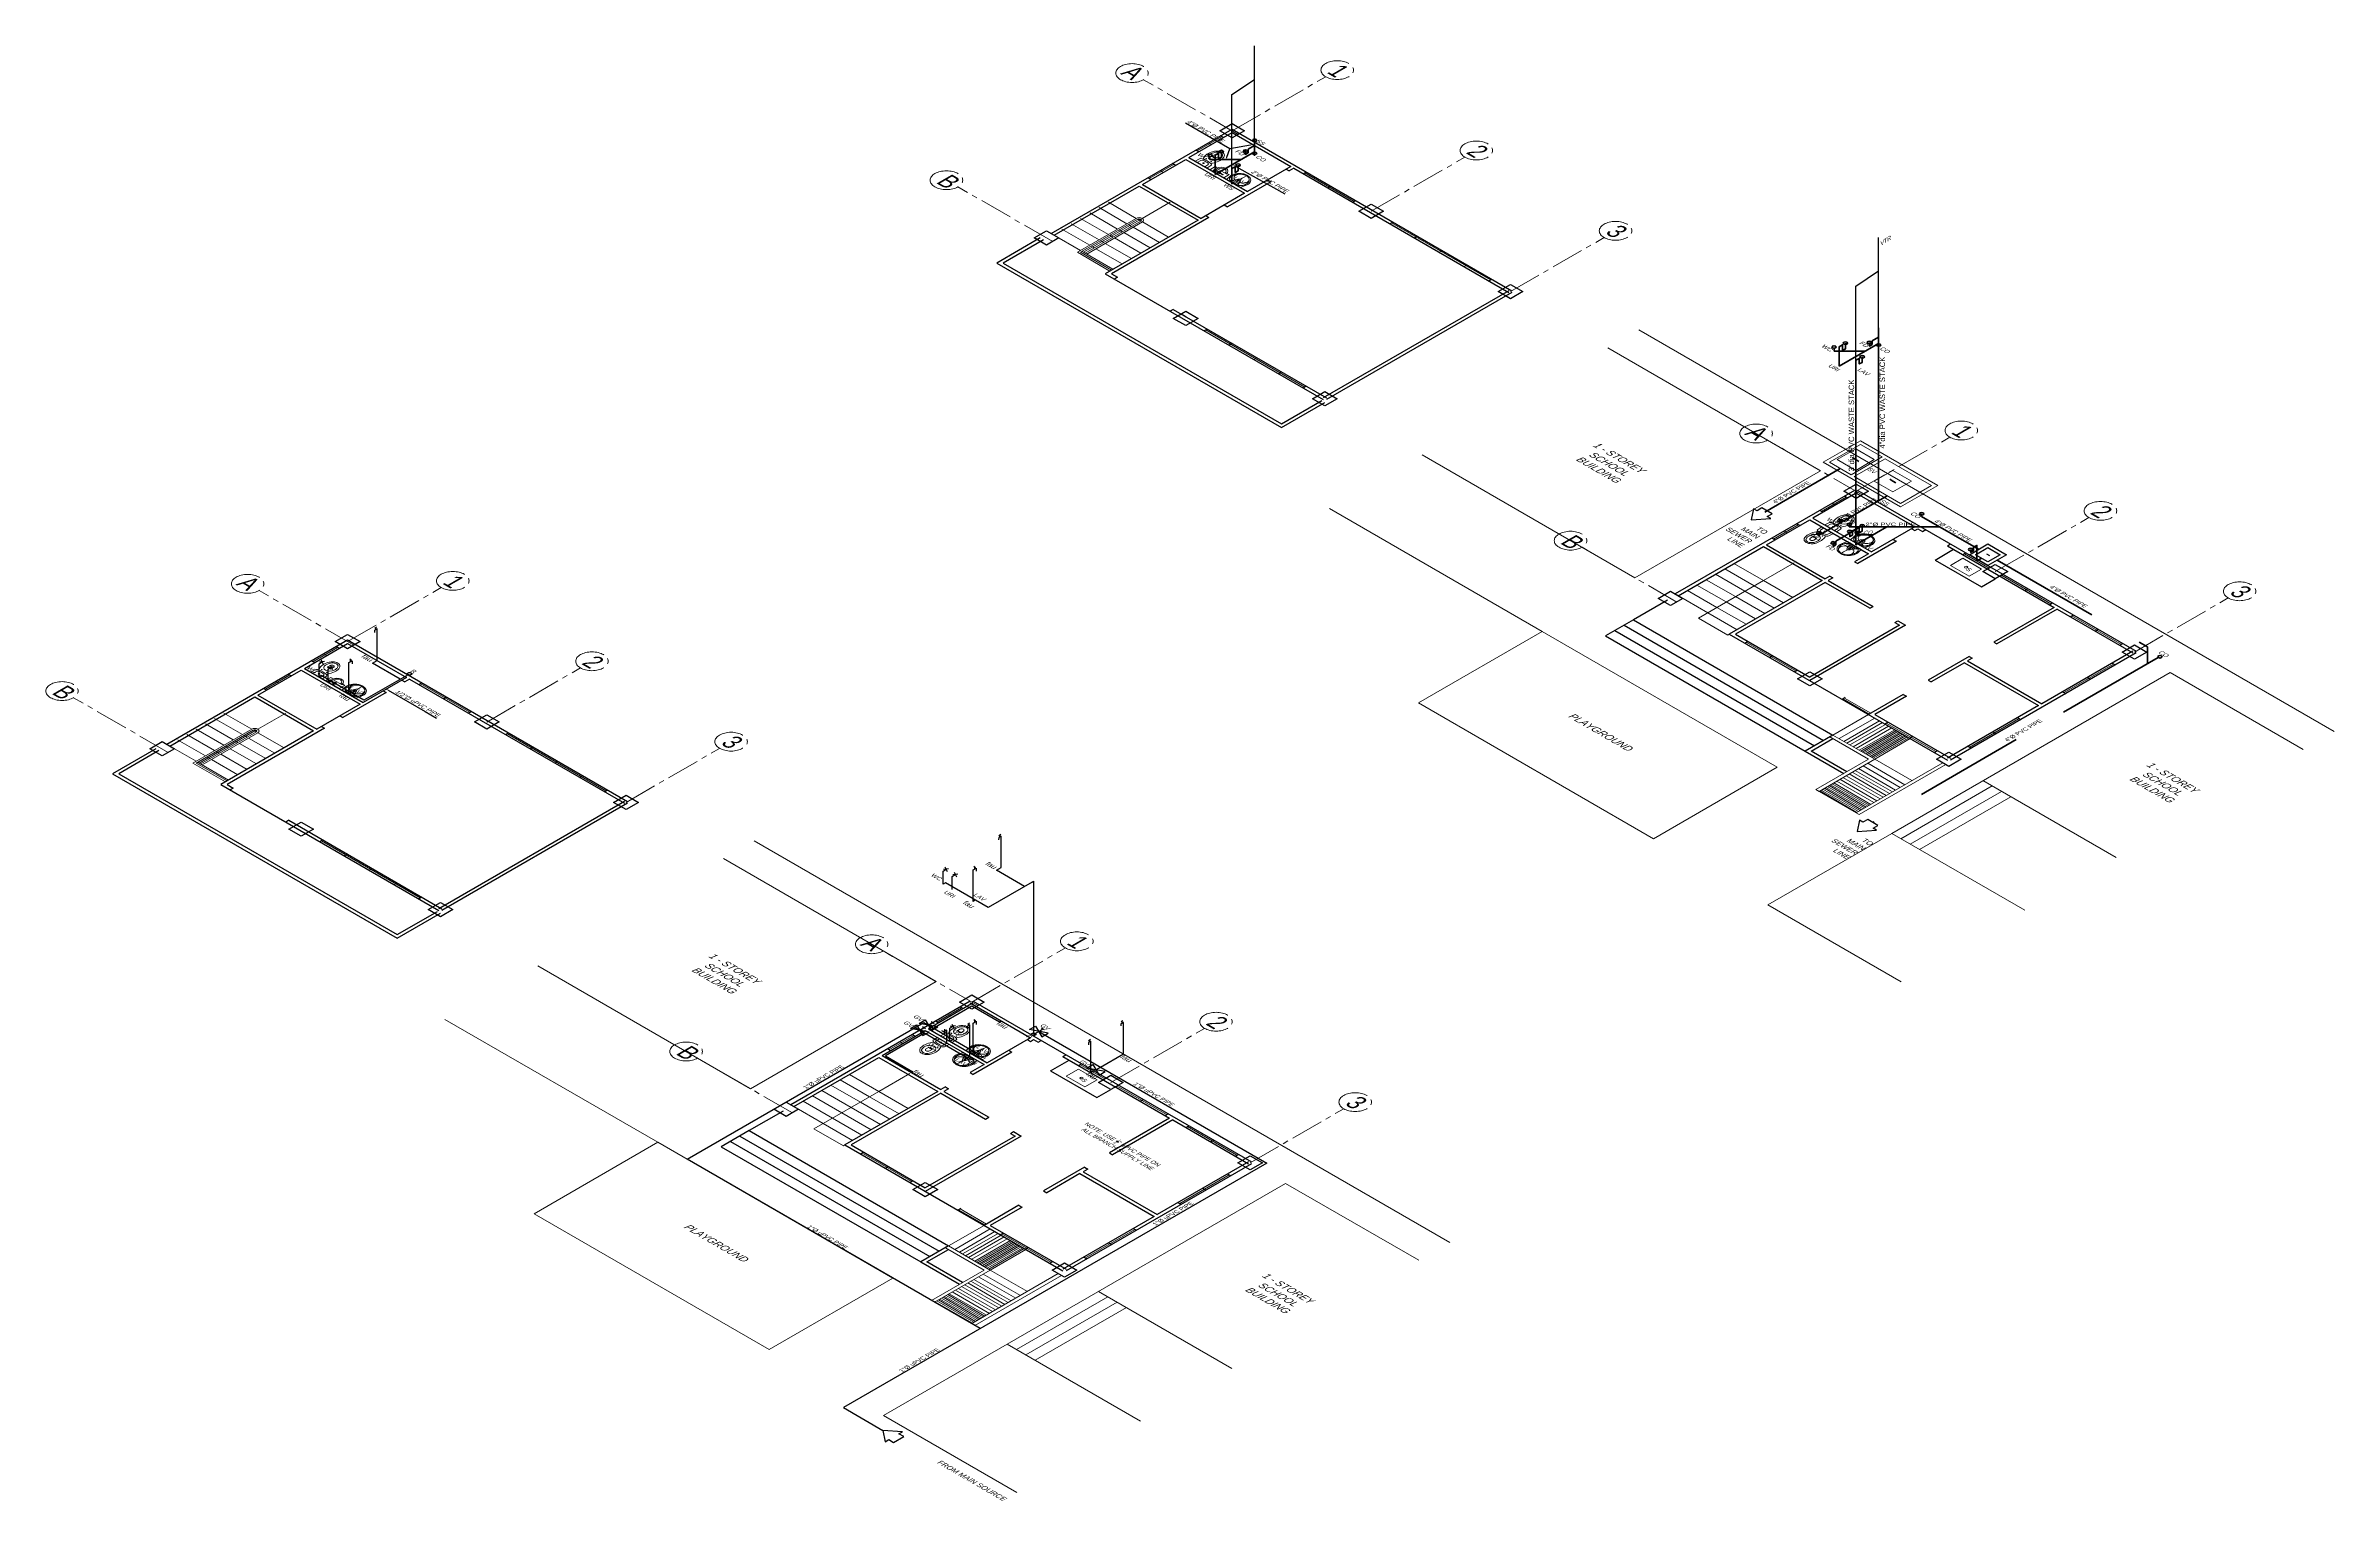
# Model space of a CAD drawing. Header units: metres. Extents: x -460 to 31334, y -1777 to 24987.
# Drawn here: x 65.6 to 117.9, y -924.8 to -891.5 of the extents above; entities that cross this region are included whole.
import ezdxf
from ezdxf import colors
from ezdxf.entities.mleader import LeaderData, LeaderLine
from ezdxf.enums import TextEntityAlignment as Align
from ezdxf.math import Vec2, Vec3

# ---------------------------------------------------------------- set-up
doc = ezdxf.new("R2010")
doc.units = ezdxf.units.M
doc.header["$MEASUREMENT"] = 0
for name, pattern in [('ACAD_ISO04W100', [30, 24, -3, 0, -3]), ('CENTER2', [1.125, 0.75, -0.125, 0.125, -0.125]), ('HIDDEN', [0.375, 0.25, -0.125])]:
    doc.linetypes.add(name, pattern=pattern)
for name, color, linetype, lineweight, true_color in [('00000000', 253, 'Continuous', 5, 0x828282), ('DW', 7, 'Continuous', 9, 0xff0a0a), ('SEWERLIN', 7, 'Continuous', 50, 0xe77904), ('WATER LINE', 7, 'ACAD_ISO04W100', 30, 0x0544ff)]:
    doc.layers.add(name, color=color, linetype=linetype, lineweight=lineweight, true_color=true_color)
for name, color, linetype in [('01 FURNITURE', 8, 'Continuous'), ('8', 8, 'Continuous'), ('FURN', 8, 'Continuous'), ('wall', 7, 'Continuous')]:
    doc.layers.add(name, color=color, linetype=linetype)
for name, color, linetype, lineweight in [('Arch_Door', 1, 'Continuous', 18), ('COLUMNS', 5, 'Continuous', 25), ('fix', 8, 'Continuous', 13), ('FIXTURES AND FURNITURES', 1, 'Continuous', 20), ('WATERLIN', 7, 'ACAD_ISO04W100', 30)]:
    doc.layers.add(name, color=color, linetype=linetype, lineweight=lineweight)
doc.styles.add('50', font='arial.ttf', dxfattribs={"height": 0.125})
doc.styles.add('AN100', font='ARIALN.TTF', dxfattribs={"height": 0.25})
doc.styles.add('ATTR', font='romans.shx', dxfattribs={"width": 0.8, "height": 1.2})
doc.styles.add('SAM', font='arial.ttf', dxfattribs={"height": 0.15})
doc.styles.get("Standard").update_dxf_attribs({"font": 'arial.ttf'})

# ---------------------------------------------------------------- blocks, each defined once
blk = doc.blocks.new('A$C1BDC7D92')
at = {"layer": 'fix', "linetype": 'Continuous', "transparency": 33554687}
for p, q in [((0.043, 0.479), (0.007, 0.332)), ((0.523, 0.479), (0.043, 0.479)), ((0.523, 0.479), (0.558, 0.332))]:
    blk.add_line(p, q, dxfattribs=at)
at = {"layer": 'fix', "transparency": 33554687}
for p, q in [((0.193, 0.402), (0.122, 0.438)), ((0.372, 0.402), (0.443, 0.438))]:
    blk.add_line(p, q, dxfattribs=at)
at = {"layer": 'fix', "linetype": 'Continuous', "transparency": 33554687}
for points in [[(0.138, 0.075), (0.127, 0.083), (0.118, 0.091), (0.11, 0.099), (0.11, 0.099), (0.101, 0.108), (0.094, 0.118), (0.086, 0.127), (0.079, 0.137), (0.073, 0.148), (0.067, 0.159), (0.061, 0.17), (0.057, 0.181), (0.057, 0.181), (0.052, 0.193), (0.049, 0.204), (0.045, 0.216), (0.043, 0.229), (0.041, 0.241), (0.039, 0.253), (0.038, 0.266), (0.038, 0.278), (0.038, 0.278), (0.039, 0.291), (0.04, 0.304), (0.041, 0.316), (0.043, 0.328), (0.046, 0.34), (0.049, 0.352), (0.053, 0.362), (0.057, 0.372), (0.057, 0.372), (0.061, 0.382), (0.066, 0.39), (0.071, 0.398), (0.076, 0.405), (0.082, 0.412), (0.089, 0.418), (0.095, 0.423), (0.102, 0.428), (0.102, 0.428), (0.109, 0.432), (0.117, 0.436), (0.125, 0.439), (0.132, 0.442), (0.14, 0.445), (0.148, 0.447), (0.156, 0.449), (0.164, 0.45), (0.164, 0.45), (0.171, 0.451), (0.178, 0.452), (0.185, 0.452), (0.192, 0.453), (0.199, 0.453), (0.206, 0.453), (0.213, 0.453), (0.22, 0.453), (0.22, 0.453), (0.228, 0.453), (0.235, 0.453), (0.243, 0.453), (0.251, 0.453), (0.258, 0.453), (0.266, 0.453), (0.273, 0.453), (0.281, 0.453), (0.281, 0.453), (0.288, 0.453), (0.295, 0.453), (0.302, 0.453), (0.309, 0.453), (0.315, 0.453), (0.322, 0.453), (0.329, 0.453), (0.337, 0.453), (0.337, 0.453), (0.344, 0.453), (0.352, 0.453), (0.359, 0.453), (0.367, 0.453), (0.375, 0.453), (0.383, 0.452), (0.391, 0.451), (0.4, 0.45), (0.4, 0.45), (0.408, 0.449), (0.416, 0.447), (0.424, 0.445), (0.432, 0.442), (0.44, 0.439), (0.448, 0.436), (0.456, 0.432), (0.463, 0.428), (0.463, 0.428), (0.47, 0.423), (0.476, 0.418), (0.483, 0.412), (0.489, 0.405), (0.494, 0.398), (0.499, 0.39), (0.504, 0.382), (0.509, 0.372), (0.509, 0.372), (0.513, 0.362), (0.516, 0.352), (0.519, 0.34), (0.522, 0.328), (0.524, 0.316), (0.526, 0.304), (0.527, 0.291), (0.527, 0.278), (0.527, 0.278), (0.527, 0.266), (0.526, 0.253), (0.524, 0.241), (0.522, 0.229), (0.52, 0.216), (0.517, 0.204), (0.513, 0.193), (0.509, 0.181), (0.509, 0.181), (0.504, 0.17), (0.498, 0.159), (0.492, 0.148), (0.486, 0.137), (0.479, 0.127), (0.472, 0.118), (0.464, 0.108), (0.455, 0.099), (0.455, 0.099), (0.447, 0.091), (0.438, 0.083), (0.427, 0.075)], [(0.283, 0.234), (0.283, 0.169), (0.283, 0.103), (0.283, 0.025)]]:
    blk.add_lwpolyline(points, dxfattribs=at)
blk.add_lwpolyline([(0.283, 0.025, -0.082757), (0.203, 0.039, -0.090524), (0.138, 0.075, -0.104224), (0.093, 0.132, -0.116526), (0.078, 0.195, -0.116526), (0.093, 0.258, -0.104224), (0.138, 0.314, -0.090524), (0.203, 0.35, -0.082757), (0.283, 0.364, -0.082757), (0.362, 0.35, -0.090524), (0.427, 0.314, -0.104224), (0.472, 0.258, -0.116526), (0.487, 0.195, -0.116526), (0.472, 0.132, -0.104224), (0.427, 0.075, -0.090524), (0.362, 0.039, -0.082757)], format="xyb", close=True, dxfattribs=at)
at = {"layer": 'fix', "transparency": 33554687}
for points in [[(0.16, 0.025), (0.17, 0.021), (0.18, 0.018), (0.188, 0.015), (0.195, 0.013), (0.202, 0.011), (0.208, 0.01), (0.214, 0.009), (0.219, 0.008), (0.225, 0.007), (0.231, 0.006), (0.238, 0.005), (0.245, 0.004), (0.253, 0.003), (0.262, 0.002), (0.271, 0.001), (0.283, 0)], [(0.405, 0.025), (0.395, 0.021), (0.386, 0.018), (0.377, 0.015), (0.37, 0.013), (0.363, 0.011), (0.357, 0.01), (0.351, 0.009), (0.346, 0.008), (0.34, 0.007), (0.334, 0.006), (0.327, 0.005), (0.32, 0.004), (0.312, 0.003), (0.304, 0.002), (0.294, 0.001), (0.283, 0)]]:
    blk.add_lwpolyline(points, dxfattribs=at)
at = {"layer": 'fix', "linetype": 'Continuous', "transparency": 33554687}
blk.add_lwpolyline([(0.31, 0.247, 0.133789), (0.375, 0.393, 0.453405), (0.363, 0.406), (0.202, 0.406, 0.453405), (0.19, 0.393, 0.133789), (0.255, 0.247)], format="xyb", dxfattribs=at)
for radius in [0.0264, 0.0185]:
    blk.add_circle((0.283, 0.307), radius, dxfattribs=at)
for centre, radius, start, end in [((0.267, 0.269), 0.267, 166.4993, 246.3994), ((0.283, 0.269), 0.0353, 219.2954, 320.7046), ((0.298, 0.269), 0.267, 293.6006, 13.5007)]:
    blk.add_arc(centre, radius, start, end, dxfattribs=at)
at = {"layer": 'fix', "transparency": 33554687, "text_generation_flag": 4, "flags": 1}
for tag, p in [('ASCATNO', (0.283, 0.479)), ('ASCOLOR', (0.283, 0.469)), ('ASNAME', (0.283, 0.474))]:
    blk.add_attdef(tag, text='', height=0.00294, rotation=180, dxfattribs=at).set_placement(p, align=Align.MIDDLE)
blk = doc.blocks.new('A$C760102CB')
at = {"layer": 'fix', "transparency": 33554687}
for p, q in [((0.071, 0.69), (0.077, 0.579)), ((0.308, 0.578), (0.315, 0.69))]:
    blk.add_line(p, q, dxfattribs=at)
for points in [[(0.011, 0.552, 0.313572), (0.046, 0.507, 0.148983), (0.339, 0.506, 0.313572), (0.374, 0.551), (0.383, 0.69), (0.003, 0.69)], [(0.333, 0.256, 0.997252), (0.051, 0.257, 0.054268), (0.059, 0.177, 0.040235), (0.075, 0.124, 0.119968), (0.112, 0.071, 0.181516), (0.191, 0.041, 0.181516), (0.271, 0.07, 0.119968), (0.308, 0.123, 0.040235), (0.325, 0.177, 0.054268)], [(0.248, 0.271, 0.353967), (0.24, 0.281, 0.105376), (0.143, 0.281, 0.353967), (0.135, 0.272), (0.135, 0.193, 1), (0.248, 0.193)]]:
    blk.add_lwpolyline(points, format="xyb", close=True, dxfattribs=at)
blk.add_lwpolyline([(0.072, 0.5, 0.204199), (0.009, 0.177, 0.040235), (0.028, 0.115, 0.119968), (0.078, 0.043, 0.181516), (0.191, 0, 0.181516), (0.304, 0.042, 0.119968), (0.356, 0.114, 0.040235), (0.374, 0.176, 0.204199), (0.313, 0.499)], format="xyb", dxfattribs=at)
for centre, radius in [((0.193, 0.607), 0.0175), ((0.112, 0.44), 0.0075), ((0.272, 0.44), 0.0075)]:
    blk.add_circle(centre, radius, dxfattribs=at)
for centre, radius, start, end in [((0.127, 0.582), 0.05, 183.2724, 260.6544), ((0.194, 0.987), 0.461, 260.6544, 279.0654), ((0.259, 0.581), 0.05, 279.0654, 356.4474), ((0.191, 0.053), 0.219, 74.9202, 104.7996)]:
    blk.add_arc(centre, radius, start, end, dxfattribs=at)
blk = doc.blocks.new('Urinal Toilet 2 PV')
for p, q in [((3.85, 0), (6.65, 0)), ((-9, -7), (-7, -7)), ((-7, -7), (-6, -6)), ((-6, -6), (6, -6)), ((-0.98, -2.6501), (-4.9, -2.6501)), ((-4.9, -3.35), (-0.98, -3.35)), ((0.773, -2.3), (4.55, -2.3)), ((4.55, -3.7), (0.784, -3.7)), ((4.2, -0.35), (6.3, -0.35)), ((4.2, -1.6), (4.2, -1.95)), ((6.3, -1.6), (4.2, -1.6)), ((4.2, -1.95), (6.3, -1.95)), ((4.2, -4.05), (4.2, -4.4001)), ((6.3, -4.05), (4.2, -4.05)), ((4.2, -4.4001), (6.3, -4.4001)), ((4.55, -0.35), (4.55, -1.6)), ((4.55, -1.95), (4.55, -4.05)), ((5.95, -1.6), (5.95, -0.35)), ((5.95, -4.05), (5.95, -1.95)), ((6, -6), (7, -7)), ((6.3, -1.95), (6.3, -1.6)), ((6.3, -4.4001), (6.3, -4.05)), ((7, -7), (9, -7))]:
    blk.add_line(p, q)
blk.add_lwpolyline([(-9, -7), (-9, 0), (9, 0), (9, -7)])
blk.add_circle((0, -3), 1.05)
for centre, radius, start, end in [((4.215, 0.0154), 0.3657, 182.4084, 267.5916), ((6.285, 0.0154), 0.3657, 272.4084, 357.5916), ((0, -6), 6, 180, 0), ((-4.9, -3), 0.35, 90, 270), ((0, -6), 4.5, 180, 0), ((0, -3), 1.75, 22.85047, 168.577), ((0, -3), 1.75, 191.8763, 336.5863)]:
    blk.add_arc(centre, radius, start, end)
at = {"style": 'ATTR', "width": 0.8, "flags": 9}
blk.add_attdef('ESTCODE', (0, 0), '', height=0.00000036, dxfattribs=at)
blk = doc.blocks.new('GV')
at = {"color": 1}
for points in [[(99.401, 62.92), (99.501, 62.92)], [(99.451, 62.785), (99.451, 62.92)]]:
    blk.add_lwpolyline(points, dxfattribs=at)
at = {"layer": 'WATERLIN', "color": 1}
blk.add_lwpolyline([(99.252, 62.887), (99.649, 62.682), (99.652, 62.882), (99.25, 62.687), (99.252, 62.887)], dxfattribs=at)
blk = doc.blocks.new('2nd flr iso')
at = {"linetype": 'HIDDEN', "ltscale": 10}
for points, elevation in [([(93.251, -893.674), (93.251, -891.515)], 588.506), ([(92.732, -894.323), (92.732, -892.627), (93.251, -892.282)], 589.93)]:
    blk.add_lwpolyline(points, dxfattribs=dict(at, elevation=elevation))
at = {"layer": 'SEWERLIN', "transparency": 33554687, "extrusion": (0, 0.816497, 0.57735)}
blk.add_line((92.231, -894.049, 589.037), (92.231, -894.112, 589.125), dxfattribs=at)
at = {"layer": 'SEWERLIN', "extrusion": (0, 0.816497, 0.57735)}
for p, q in [((93.251, -894.031, 589.011), (93.251, -893.674, 588.506)), ((92.231, -894.112, 589.125), (92.954, -894.112, 589.125))]:
    blk.add_line(p, q, dxfattribs=at)
at = {"layer": 'SEWERLIN', "linetype": 'Continuous', "transparency": 33554687}
for points, elevation in [([(92.35, -894.46), (92.35, -894.012), (92.428, -893.969), (92.428, -894.097), (92.492, -894.062), (92.492, -893.933)], 589.619), ([(92.732, -894.681), (92.732, -894.323), (92.809, -894.28), (92.809, -894.408), (92.874, -894.374), (92.874, -894.244)], 589.93)]:
    blk.add_lwpolyline(points, dxfattribs=dict(at, elevation=elevation))
at = {"layer": 'SEWERLIN', "extrusion": (0, 0.816497, 0.57735), "elevation": -389.907}
for points in [[(-93.251, 996.938), (-92.35, 997.838)], [(-93.251, 996.688), (-93.103, 996.836)]]:
    blk.add_lwpolyline(points, dxfattribs=at)
at = {"layer": 'SEWERLIN', "transparency": 33554687, "elevation": 588.853}
blk.add_lwpolyline([(93.039, -893.919), (93.039, -893.997), (93.103, -893.959), (93.103, -893.882)], dxfattribs=at)
at = {"layer": 'SEWERLIN', "transparency": 33554687, "extrusion": (0, 0.816497, 0.57735)}
blk.add_circle((-92.231, 997.076, -389.907), 0.05, dxfattribs=at)
at = {"layer": 'SEWERLIN', "linetype": 'Continuous', "transparency": 33554687, "extrusion": (0, 0.816497, 0.57735)}
for centre in [(-92.492, 997.534, -389.477), (-92.874, 997.968, -389.551)]:
    blk.add_circle(centre, 0.05, dxfattribs=at)
at = {"layer": 'SEWERLIN', "extrusion": (0, 0.816497, 0.57735)}
for centre in [(-93.039, 996.9, -389.907), (-93.251, 996.995, -389.907)]:
    blk.add_circle(centre, 0.05, dxfattribs=at)
at = {"transparency": 33554687, "extrusion": (0, 0.816497, 0.57735), "char_height": 0.125, "width": 0.47704, "attachment_point": 3, "text_direction": (0.707107, -0.408248, 0.57735), "style": 'SAM'}
for s, insert in [('WC', (92.226, -894.079, 589.028)), ('FD', (93.048, -893.983, 588.943)), ('CO', (93.537, -894.122, 589.14)), ('URI', (92.386, -894.532, 589.72)), ('LAV', (93.074, -894.633, 589.863))]:
    blk.add_mtext(s, dxfattribs=dict(at, insert=insert))

msp = doc.modelspace()

# ---------------------------------------------------------------- hatches: boundary and pattern name
at = {"transparency": 33554687, "extrusion": (0.714601, -0.394984, 0.57735)}
h = msp.add_hatch(color=256, dxfattribs=at)
h.dxf.hatch_style = 1
h.paths.add_polyline_path([(-731.7701, 185.39008), (-731.71873, 185.83586), (-732.16451, 185.78449), (-732.08238, 185.70236), (-732.19313, 185.59161), (-731.96298, 185.36146), (-731.85223, 185.47221)])
at = {"transparency": 33554687, "extrusion": (0, 0.816497, 0.57735)}
h = msp.add_hatch(color=256, dxfattribs=at)
h.dxf.hatch_style = 1
h.paths.add_polyline_path([(-104.65804, 1011.06028), (-104.60668, 1011.50606), (-105.05246, 1011.45469), (-104.97032, 1011.37256), (-105.08108, 1011.26181), (-104.85093, 1011.03166), (-104.74018, 1011.14241)])
h = msp.add_hatch(color=256, dxfattribs=at)
h.dxf.hatch_style = 1
h.paths.add_polyline_path([(-107.07725, 1023.39332), (-107.02588, 1023.8391), (-107.47167, 1023.78773), (-107.38953, 1023.7056), (-107.50028, 1023.59484), (-107.27014, 1023.3647), (-107.15939, 1023.47545)])
h = msp.add_hatch(color=256, dxfattribs=at)
h.dxf.hatch_style = 1
h.paths.add_polyline_path([(-85.2012, 1047.59721), (-84.75541, 1047.54584), (-84.80678, 1047.99162), (-84.88892, 1047.90949), (-84.99967, 1048.02024), (-85.22981, 1047.7901), (-85.11906, 1047.67934)])
at = {"layer": 'COLUMNS', "true_color": 0x808080, "extrusion": (0, 0.816497, 0.57735)}
h = msp.add_hatch(color=8, dxfattribs=at)
h.dxf.hatch_style = 1
h.paths.add_polyline_path([(-92.73641, 995.82021), (-93.01926, 996.10305), (-92.73641, 996.3859), (-92.45357, 996.10305)])
h = msp.add_hatch(color=8, dxfattribs=at)
h.dxf.hatch_style = 1
h.paths.add_polyline_path([(-95.9184, 999.00219), (-96.20124, 999.28503), (-95.9184, 999.56788), (-95.63555, 999.28503)])
h = msp.add_hatch(color=8, dxfattribs=at)
h.dxf.hatch_style = 1
h.paths.add_polyline_path([(-88.49377, 1000.06285), (-88.77662, 1000.34569), (-88.49377, 1000.62854), (-88.21093, 1000.34569)])
h = msp.add_hatch(color=8, dxfattribs=at)
h.dxf.hatch_style = 1
h.paths.add_polyline_path([(-99.10038, 1002.18417), (-99.38322, 1002.46701), (-99.10038, 1002.74986), (-98.81753, 1002.46701)])
h = msp.add_hatch(color=8, dxfattribs=at)
h.dxf.hatch_style = 1
h.paths.add_polyline_path([(-91.67575, 1003.24483), (-91.9586, 1003.52767), (-91.67575, 1003.81052), (-91.39291, 1003.52767)])
h = msp.add_hatch(color=8, dxfattribs=at)
h.dxf.hatch_style = 1
h.paths.add_polyline_path([(-94.85773, 1006.42681), (-95.14058, 1006.70965), (-94.85773, 1006.9925), (-94.57489, 1006.70965)])
h = msp.add_hatch(color=8, dxfattribs=at)
h.dxf.hatch_style = 1
h.paths.add_polyline_path([(-107.00332, 1010.08711), (-107.28616, 1010.36996), (-107.00332, 1010.6528), (-106.72048, 1010.36996)])
h = msp.add_hatch(color=8, dxfattribs=at)
h.dxf.hatch_style = 1
h.paths.add_polyline_path([(-110.1853, 1013.26909), (-110.46814, 1013.55194), (-110.1853, 1013.83478), (-109.90246, 1013.55194)])
h = msp.add_hatch(color=8, dxfattribs=at)
h.dxf.hatch_style = 1
h.paths.add_polyline_path([(-102.76068, 1014.32975), (-103.04352, 1014.6126), (-102.76068, 1014.89544), (-102.47783, 1014.6126)])
h = msp.add_hatch(color=8, dxfattribs=at)
h.dxf.hatch_style = 1
h.paths.add_polyline_path([(-72.5175, 1016.03913), (-72.80034, 1016.32197), (-72.5175, 1016.60481), (-72.23465, 1016.32197)])
h = msp.add_hatch(color=8, dxfattribs=at)
h.dxf.hatch_style = 1
h.paths.add_polyline_path([(-113.36728, 1016.45107), (-113.65012, 1016.73392), (-113.36728, 1017.01676), (-113.08444, 1016.73392)])
h = msp.add_hatch(color=8, dxfattribs=at)
h.dxf.hatch_style = 1
h.paths.add_polyline_path([(-105.94266, 1017.51174), (-106.2255, 1017.79458), (-105.94266, 1018.07742), (-105.65982, 1017.79458)])
h = msp.add_hatch(color=8, dxfattribs=at)
h.dxf.hatch_style = 1
h.paths.add_polyline_path([(-75.69948, 1019.22111), (-75.98232, 1019.50395), (-75.69948, 1019.7868), (-75.41663, 1019.50395)])
h = msp.add_hatch(color=8, dxfattribs=at)
h.dxf.hatch_style = 1
h.paths.add_polyline_path([(-68.27486, 1020.28177), (-68.5577, 1020.56461), (-68.27486, 1020.84746), (-67.99201, 1020.56461)])
h = msp.add_hatch(color=8, dxfattribs=at)
h.dxf.hatch_style = 1
h.paths.add_polyline_path([(-109.12464, 1020.69372), (-109.40748, 1020.97656), (-109.12464, 1021.2594), (-108.8418, 1020.97656)])
h = msp.add_hatch(color=8, dxfattribs=at)
h.dxf.hatch_style = 1
h.paths.add_polyline_path([(-78.88146, 1022.40309), (-79.1643, 1022.68593), (-78.88146, 1022.96878), (-78.59861, 1022.68593)])
h = msp.add_hatch(color=8, dxfattribs=at)
h.dxf.hatch_style = 1
h.paths.add_polyline_path([(-71.45684, 1023.46375), (-71.73968, 1023.74659), (-71.45684, 1024.02944), (-71.17399, 1023.74659)])
h = msp.add_hatch(color=8, dxfattribs=at)
h.dxf.hatch_style = 1
h.paths.add_polyline_path([(-74.63882, 1026.64573), (-74.92166, 1026.92857), (-74.63882, 1027.21142), (-74.35597, 1026.92857)])
h = msp.add_hatch(color=8, dxfattribs=at)
h.dxf.hatch_style = 1
h.paths.add_polyline_path([(-86.7844, 1030.30603), (-87.06724, 1030.58888), (-86.7844, 1030.87172), (-86.50156, 1030.58888)])
h = msp.add_hatch(color=8, dxfattribs=at)
h.dxf.hatch_style = 1
h.paths.add_polyline_path([(-89.96638, 1033.48801), (-90.24922, 1033.77086), (-89.96638, 1034.0537), (-89.68354, 1033.77086)])
h = msp.add_hatch(color=8, dxfattribs=at)
h.dxf.hatch_style = 1
h.paths.add_polyline_path([(-82.54176, 1034.54867), (-82.8246, 1034.83152), (-82.54176, 1035.11436), (-82.25892, 1034.83152)])
h = msp.add_hatch(color=8, dxfattribs=at)
h.dxf.hatch_style = 1
h.paths.add_polyline_path([(-93.14836, 1036.66999), (-93.4312, 1036.95284), (-93.14836, 1037.23568), (-92.86552, 1036.95284)])
h = msp.add_hatch(color=8, dxfattribs=at)
h.dxf.hatch_style = 1
h.paths.add_polyline_path([(-85.72374, 1037.73065), (-86.00658, 1038.0135), (-85.72374, 1038.29634), (-85.4409, 1038.0135)])
h = msp.add_hatch(color=8, dxfattribs=at)
h.dxf.hatch_style = 1
h.paths.add_polyline_path([(-88.90572, 1040.91263), (-89.18856, 1041.19548), (-88.90572, 1041.47832), (-88.62288, 1041.19548)])

# ---------------------------------------------------------------- linework, layer by layer
at = {"linetype": 'HIDDEN', "ltscale": 10}
for points, elevation in [([(93.25091, -893.6738), (93.25091, -891.51517)], 588.50622), ([(92.73236, -894.32302), (92.73236, -892.6267), (93.25091, -892.28206)], 589.93034)]:
    msp.add_lwpolyline(points, dxfattribs=dict(at, elevation=elevation))
at = {"color": 8, "lineweight": 9, "ltscale": 10, "true_color": 0x808080, "extrusion": (0, 0.816497, 0.57735), "elevation": -389.90738}
for points in [[(-90.54448, 999.56797), (-89.90799, 998.93148)], [(-90.68329, 999.57039), (-91.3222, 998.93148)], [(-90.61509, 999.63859), (-89.3423, 1000.91138)], [(-90.43832, 999.88607), (-90.40296, 999.85072)], [(-90.61509, 999.63859), (-90.57974, 999.60323)], [(-90.61509, 999.63859), (-90.64793, 999.60575)], [(-90.65045, 999.67394), (-90.61509, 999.63859)], [(-91.28685, 1000.31034), (-90.68571, 999.7092)], [(-89.58979, 1000.7346), (-89.55443, 1000.69925)], [(-90.22619, 1001.371), (-89.62514, 1000.76996)], [(-89.80192, 1000.52247), (-89.76657, 1000.48712)], [(-90.43832, 1001.15887), (-89.83728, 1000.55783)], [(-90.01405, 1000.31034), (-89.9787, 1000.27498)], [(-90.65045, 1000.94673), (-90.04941, 1000.34569)], [(-90.22619, 1000.09821), (-90.19083, 1000.06285)], [(-90.86258, 1000.7346), (-90.26154, 1000.13356)], [(-91.07471, 1000.52247), (-90.47367, 999.92143)], [(-90.01405, 1001.58313), (-89.3423, 1000.91138)], [(-104.882, 1013.90549), (-104.21025, 1013.23374)], [(-104.882, 1013.90549), (-105.5891, 1013.19838)], [(-104.882, 1013.90549), (-103.39707, 1015.39041)], [(-105.12948, 1015.00151), (-104.45773, 1014.32975)], [(-105.34162, 1014.78937), (-104.66987, 1014.11762)], [(-105.55375, 1014.57724), (-104.882, 1013.90549)], [(-104.28096, 1015.85003), (-103.60921, 1015.17828)], [(-104.49309, 1015.6379), (-103.82134, 1014.96615)], [(-104.70522, 1015.42577), (-104.03347, 1014.75402)], [(-104.91735, 1015.21364), (-104.2456, 1014.54189)], [(-104.06882, 1016.06217), (-103.39707, 1015.39041)], [(-104.10418, 1016.02681), (-104.06882, 1016.06217)], [(-70.32556, 1019.78689), (-69.68907, 1019.1504)], [(-70.39618, 1019.85751), (-70.36082, 1019.82215)], [(-70.39618, 1019.85751), (-70.42901, 1019.82467)], [(-70.46437, 1019.78931), (-71.10328, 1019.1504)], [(-70.39618, 1019.85751), (-69.12338, 1021.1303)], [(-69.583, 1020.74139), (-69.54765, 1020.70603)], [(-69.79513, 1020.52926), (-69.75978, 1020.4939)], [(-70.43153, 1021.16565), (-69.83049, 1020.56461)], [(-70.00727, 1020.31713), (-69.97191, 1020.28177)], [(-70.64366, 1020.95352), (-70.04262, 1020.35248)], [(-70.2194, 1020.10499), (-70.18404, 1020.06964)], [(-70.85579, 1020.74139), (-70.25475, 1020.14035)], [(-70.43153, 1019.89286), (-70.39618, 1019.85751)], [(-71.06793, 1020.52926), (-70.46679, 1019.92812)], [(-69.79513, 1021.80205), (-69.12338, 1021.1303)], [(-69.37087, 1020.95352), (-69.33552, 1020.91817)], [(-70.00727, 1021.58992), (-69.40623, 1020.98888)], [(-70.2194, 1021.37779), (-69.61836, 1020.77674)], [(-84.66308, 1034.12441), (-85.37019, 1033.4173)], [(-84.66308, 1034.12441), (-83.17815, 1035.60933)], [(-84.66308, 1034.12441), (-83.99133, 1033.45266)], [(-85.1227, 1035.00829), (-84.45095, 1034.33654)], [(-85.33483, 1034.79616), (-84.66308, 1034.12441)], [(-84.27417, 1035.85682), (-83.60242, 1035.18507)], [(-84.4863, 1035.64469), (-83.81455, 1034.97294)], [(-84.69843, 1035.43256), (-84.02668, 1034.76081)], [(-84.91057, 1035.22042), (-84.23881, 1034.54867)], [(-83.84991, 1036.28108), (-83.17815, 1035.60933)], [(-84.06204, 1036.06895), (-83.39029, 1035.3972)], [(-83.88526, 1036.24573), (-83.84991, 1036.28108)]]:
    msp.add_lwpolyline(points, dxfattribs=at)
at = {"color": 8, "linetype": 'HIDDEN', "lineweight": 9, "ltscale": 10, "true_color": 0x808080, "extrusion": (0, 0.816497, 0.57735), "elevation": -389.90738}
for points in [[(-89.69586, 1000.4164), (-89.05946, 999.78001)], [(-89.90799, 1000.20427), (-89.27159, 999.56788)], [(-90.12012, 999.99214), (-89.48372, 999.35574)], [(-90.33225, 999.78001), (-89.69586, 999.14361)], [(-90.40296, 999.85072), (-90.36761, 999.81536)], [(-89.27159, 1000.84067), (-88.6352, 1000.20427)], [(-89.48372, 1000.62854), (-88.84733, 999.99214)], [(-89.55443, 1000.69925), (-89.51908, 1000.66389)], [(-89.76657, 1000.48712), (-89.73121, 1000.45176)], [(-89.9787, 1000.27498), (-89.94334, 1000.23963)], [(-90.19083, 1000.06285), (-90.15547, 1000.0275)], [(-89.3423, 1000.91138), (-89.30695, 1000.87602)], [(-104.66987, 1014.11762), (-103.99811, 1013.44587)], [(-103.82134, 1014.96615), (-103.14959, 1014.2944)], [(-104.03347, 1014.75402), (-103.36172, 1014.08227)], [(-104.2456, 1014.54189), (-103.57385, 1013.87014)], [(-104.45773, 1014.32975), (-103.78598, 1013.658)], [(-103.60921, 1015.17828), (-102.9021, 1014.47118)], [(-69.68907, 1020.42319), (-69.05267, 1019.7868)], [(-69.9012, 1020.21106), (-69.2648, 1019.57466)], [(-70.11333, 1019.99893), (-69.47694, 1019.36253)], [(-69.05267, 1021.05959), (-68.41628, 1020.42319)], [(-69.2648, 1020.84746), (-68.62841, 1020.21106)], [(-69.47694, 1020.63532), (-68.84054, 1019.99893)], [(-69.54765, 1020.70603), (-69.51229, 1020.67068)], [(-69.75978, 1020.4939), (-69.72442, 1020.45855)], [(-69.97191, 1020.28177), (-69.93656, 1020.24641)], [(-70.18404, 1020.06964), (-70.14869, 1020.03428)], [(-69.12338, 1021.1303), (-69.08803, 1021.09494)], [(-69.33552, 1020.91817), (-69.30016, 1020.88281)], [(-83.81455, 1034.97294), (-83.1428, 1034.30119)], [(-84.02668, 1034.76081), (-83.35493, 1034.08905)], [(-84.23881, 1034.54867), (-83.56706, 1033.87692)], [(-84.45095, 1034.33654), (-83.7792, 1033.66479)], [(-83.39029, 1035.3972), (-82.68318, 1034.69009)], [(-83.60242, 1035.18507), (-82.93067, 1034.51332)]]:
    msp.add_lwpolyline(points, dxfattribs=at)
at = {"color": 8, "lineweight": 5, "ltscale": 10, "true_color": 0x808080, "extrusion": (0, 0.816497, 0.57735), "elevation": -389.90738}
for points in [[(-89.94334, 1001.65384), (-89.20088, 1000.91138), (-90.54438, 999.56788)], [(-90.57974, 999.60323), (-89.27159, 1000.91138), (-89.9787, 1001.61849)], [(-90.65045, 999.67394), (-89.37766, 1000.94673)], [(-90.6858, 999.7093), (-89.41301, 1000.98209)], [(-69.72442, 1021.87276), (-68.98196, 1021.1303), (-70.32546, 1019.7868)], [(-70.36082, 1019.82215), (-69.05267, 1021.1303), (-69.75978, 1021.8374)], [(-70.43153, 1019.89286), (-69.15874, 1021.16565)], [(-70.46689, 1019.92822), (-69.19409, 1021.20101)]]:
    msp.add_lwpolyline(points, dxfattribs=at)
for points in [[(-90.54448, 999.56797, -0.96570808), (-90.68571, 999.7092, -0.92882439)], [(-90.57974, 999.60323, -0.92882439), (-90.65045, 999.67394, 0.36860999)], [(-70.32556, 1019.78689, -0.96570808), (-70.46679, 1019.92812, -0.92882439)], [(-70.36082, 1019.82215, -0.92882439), (-70.43153, 1019.89286, 0.36860999)]]:
    msp.add_lwpolyline(points, format="xyb", dxfattribs=at)
at = {"color": 8, "true_color": 0x808080, "extrusion": (0, 0.816497, 0.57735), "elevation": -389.90738}
for points in [[(-88.35235, 1000.34569), (-87.3624, 1001.33564), (-93.86779, 1007.84103), (-94.85773, 1006.85108)], [(-88.42306, 1000.4164), (-87.50382, 1001.33564), (-93.86779, 1007.6996), (-94.78702, 1006.78037)], [(-108.80644, 1013.09232), (-109.2307, 1012.66805)], [(-108.80644, 1013.09232), (-109.8671, 1014.15298)], [(-109.8671, 1014.15298), (-110.1853, 1013.83478)], [(-102.68997, 1014.68331), (-101.91215, 1015.46113)], [(-101.91215, 1015.46113), (-101.27575, 1016.09752)], [(-101.27575, 1016.09752), (-105.83659, 1020.65836)], [(-101.48789, 1015.88539), (-106.04872, 1020.44623)], [(-101.70002, 1015.67326), (-106.26086, 1020.2341)], [(-101.91215, 1015.46113), (-106.47299, 1020.02196)], [(-68.13343, 1020.56461), (-67.14348, 1021.55456), (-73.64887, 1028.05994), (-74.63882, 1027.06999)], [(-68.20414, 1020.63532), (-67.28491, 1021.55456), (-73.64887, 1027.91852), (-74.56811, 1026.99928)], [(-106.47299, 1020.02196), (-105.83659, 1020.65836)], [(-105.83659, 1020.65836), (-106.72048, 1021.54224)], [(-106.79119, 1021.47153), (-105.97801, 1020.65836), (-106.47299, 1020.16339)], [(-88.58752, 1033.31124), (-89.01179, 1032.88697)], [(-88.58752, 1033.31124), (-89.64818, 1034.3719)], [(-89.64818, 1034.3719), (-89.96638, 1034.0537)], [(-82.47105, 1034.90223), (-81.69323, 1035.68004)], [(-81.69323, 1035.68004), (-81.05683, 1036.31644)], [(-81.26897, 1036.10431), (-85.82981, 1040.66515)], [(-81.4811, 1035.89218), (-86.04194, 1040.45301)], [(-81.69323, 1035.68004), (-86.25407, 1040.24088)], [(-81.05683, 1036.31644), (-85.61767, 1040.87728)], [(-86.25407, 1040.24088), (-85.61767, 1040.87728)], [(-86.57227, 1041.69045), (-85.75909, 1040.87728), (-86.25407, 1040.3823)], [(-85.61767, 1040.87728), (-86.50156, 1041.76116)]]:
    msp.add_lwpolyline(points, dxfattribs=at)
at = {"color": 7, "lineweight": 20, "transparency": 33554687, "extrusion": (0, 0.816497, 0.57735), "elevation": -389.90738}
msp.add_lwpolyline([(-108.86784, 1010.14403), (-108.01932, 1010.99256), (-106.25155, 1009.22479), (-107.10008, 1008.37626)], close=True, dxfattribs=at)
at = {"color": 8, "linetype": 'HIDDEN', "lineweight": 20, "ltscale": 10, "transparency": 33554687, "extrusion": (0, 0.816497, 0.57735), "elevation": -389.90738}
for points in [[(-106.88795, 1009.71976), (-106.39297, 1009.22479), (-107.10008, 1008.51768), (-107.59505, 1009.01266)], [(-108.72642, 1010.14403), (-108.01932, 1010.85114), (-106.95866, 1009.79048), (-107.66576, 1009.08337)]]:
    msp.add_lwpolyline(points, close=True, dxfattribs=at)
at = {"color": 1, "linetype": 'Continuous', "lineweight": 20, "ltscale": 8, "transparency": 33554687, "extrusion": (0, 0.816497, 0.57735), "elevation": -389.90738}
for points in [[(-106.99401, 1009.54299), (-106.56975, 1009.11872), (-106.99401, 1008.69446), (-107.41828, 1009.11872)], [(-107.84254, 1010.39152), (-107.41828, 1009.96725), (-107.84254, 1009.54299), (-108.2668, 1009.96725)]]:
    msp.add_lwpolyline(points, close=True, dxfattribs=at)
at = {"color": 7, "lineweight": 50, "ltscale": 0.025, "transparency": 33554687, "extrusion": (0, 0.816497, 0.57735), "elevation": -389.90738}
for points in [[(-106.99401, 1009.11872), (-106.9233, 1009.04801)], [(-106.99401, 1009.11872), (-107.06472, 1009.18943)], [(-107.84254, 1009.96725), (-107.77183, 1009.89654)], [(-107.84254, 1009.96725), (-107.91325, 1010.03796)]]:
    msp.add_lwpolyline(points, dxfattribs=at)
at = {"transparency": 33554687, "extrusion": (0, 0.816497, 0.57735), "elevation": -389.90738}
for points in [[(-104.65804, 1011.06028), (-104.60668, 1011.50606), (-105.05246, 1011.45469), (-104.97032, 1011.37256), (-105.08108, 1011.26181), (-104.85093, 1011.03166), (-104.74018, 1011.14241), (-104.65804, 1011.06028)], [(-109.98079, 1012.8459), (-110.0515, 1012.91661)], [(-107.07725, 1023.39332), (-107.02588, 1023.8391), (-107.47167, 1023.78773), (-107.38953, 1023.7056), (-107.50028, 1023.59484), (-107.27014, 1023.3647), (-107.15939, 1023.47545), (-107.07725, 1023.39332)], [(-85.2012, 1047.59721), (-84.75541, 1047.54584), (-84.80678, 1047.99162), (-84.88892, 1047.90949), (-84.99967, 1048.02024), (-85.22981, 1047.7901), (-85.11906, 1047.67934), (-85.2012, 1047.59721)]]:
    msp.add_lwpolyline(points, dxfattribs=at)
msp.add_lwpolyline([(-110.43969, 1012.88197), (-110.01543, 1013.30623), (-109.59188, 1012.88126), (-110.01614, 1012.45699)], close=True, dxfattribs=at)
at = {"color": 1, "linetype": 'HIDDEN', "ltscale": 10, "transparency": 33554687, "extrusion": (0, 0.816497, 0.57735), "elevation": -389.90738}
msp.add_lwpolyline([(-110.29863, 1012.88161), (-110.01579, 1013.16446), (-109.7333, 1012.88126), (-110.01614, 1012.59841)], close=True, dxfattribs=at)
at = {"color": 8, "lineweight": 5, "true_color": 0x808080, "extrusion": (0, 0.816497, 0.57735), "elevation": -389.90738}
for points in [[(-107.28616, 1019.20879), (-106.47299, 1020.02196)], [(-106.61441, 1020.16339), (-107.42758, 1019.35021)], [(-106.72048, 1020.26945), (-107.53365, 1019.45628)], [(-106.79119, 1020.34016), (-107.60436, 1019.52699)], [(-106.8619, 1020.41087), (-107.67507, 1019.5977)], [(-106.93261, 1020.48158), (-107.74578, 1019.66841)], [(-107.00332, 1020.55229), (-107.81649, 1019.73912)], [(-107.07403, 1020.623), (-107.8872, 1019.80983)], [(-107.10938, 1020.65836), (-107.92256, 1019.84519)], [(-106.47299, 1020.02196), (-107.42758, 1020.97656), (-106.15479, 1022.24935), (-106.08408, 1022.17864), (-107.28616, 1020.97656), (-106.40228, 1020.09267)], [(-107.14474, 1020.69372), (-107.95791, 1019.88054)], [(-107.18009, 1020.72907), (-107.99327, 1019.9159)], [(-107.21545, 1020.76443), (-108.02862, 1019.95125)], [(-107.25081, 1020.79978), (-108.06398, 1019.98661)], [(-107.28616, 1020.83514), (-108.09933, 1020.02196)], [(-107.32152, 1020.87049), (-108.13469, 1020.05732)], [(-107.35687, 1020.90585), (-108.17004, 1020.09267)], [(-107.39223, 1020.9412), (-108.2054, 1020.12803)], [(-107.42758, 1020.97656), (-108.24075, 1020.16339)], [(-106.77249, 1021.63165), (-107.62102, 1022.48018)], [(-106.8432, 1021.56094), (-107.69173, 1022.40947)], [(-106.91391, 1021.49023), (-107.76244, 1022.33876)], [(-106.98462, 1021.41952), (-107.83315, 1022.26805)], [(-109.05393, 1021.18869), (-107.07403, 1023.16859), (-107.00332, 1023.09788), (-108.98322, 1021.11798)], [(-107.05533, 1021.34881), (-107.90386, 1022.19734)], [(-107.1614, 1021.24274), (-108.00992, 1022.09127)], [(-107.26746, 1021.13668), (-108.11599, 1021.98521)], [(-107.42758, 1020.97656), (-108.27611, 1021.82509)], [(-106.15479, 1022.24935), (-107.00332, 1023.09788)], [(-106.17145, 1022.23269), (-107.01997, 1023.08122)], [(-106.2068, 1022.19734), (-107.05533, 1023.04587)], [(-106.24216, 1022.16198), (-107.09069, 1023.01051)], [(-106.27751, 1022.12663), (-107.12604, 1022.97516)], [(-106.31287, 1022.09127), (-107.1614, 1022.9398)], [(-106.34822, 1022.05592), (-107.19675, 1022.90445)], [(-106.38358, 1022.02056), (-107.23211, 1022.86909)], [(-106.41893, 1021.98521), (-107.26746, 1022.83373)], [(-106.45429, 1021.94985), (-107.30282, 1022.79838)], [(-106.48964, 1021.9145), (-107.33817, 1022.76302)], [(-106.56036, 1021.84379), (-107.40888, 1022.69231)], [(-106.63107, 1021.77307), (-107.47959, 1022.6216)], [(-106.70178, 1021.70236), (-107.5503, 1022.55089)], [(-87.06724, 1039.42771), (-86.25407, 1040.24088)], [(-86.39549, 1040.3823), (-87.20866, 1039.56913)], [(-86.50156, 1040.48837), (-87.31473, 1039.6752)], [(-86.57227, 1040.55908), (-87.38544, 1039.74591)], [(-86.25407, 1040.24088), (-87.20866, 1041.19548), (-85.93587, 1042.46827), (-85.86516, 1042.39756), (-87.06724, 1041.19548), (-86.18336, 1040.31159)], [(-86.64298, 1040.62979), (-87.45615, 1039.81662)], [(-86.71369, 1040.7005), (-87.52686, 1039.88733)], [(-86.7844, 1040.77121), (-87.59757, 1039.95804)], [(-86.85511, 1040.84192), (-87.66828, 1040.02875)], [(-86.89047, 1040.87728), (-87.70364, 1040.06411)], [(-86.92582, 1040.91263), (-87.73899, 1040.09946)], [(-86.96118, 1040.94799), (-87.77435, 1040.13482)], [(-86.99653, 1040.98334), (-87.8097, 1040.17017)], [(-87.03189, 1041.0187), (-87.84506, 1040.20553)], [(-87.06724, 1041.05406), (-87.88041, 1040.24088)], [(-87.1026, 1041.08941), (-87.91577, 1040.27624)], [(-87.13795, 1041.12477), (-87.95113, 1040.31159)], [(-87.17331, 1041.16012), (-87.98648, 1040.34695)], [(-87.20866, 1041.19548), (-88.02184, 1040.3823)], [(-88.83501, 1041.40761), (-86.85511, 1043.38751), (-86.7844, 1043.3168), (-88.7643, 1041.3369)], [(-86.83641, 1041.56773), (-87.68494, 1042.41626)], [(-86.94248, 1041.46166), (-87.79101, 1042.31019)], [(-87.04854, 1041.3556), (-87.89707, 1042.20413)], [(-87.20866, 1041.19548), (-88.05719, 1042.04401)], [(-85.93587, 1042.46827), (-86.7844, 1043.3168)], [(-85.95253, 1042.45161), (-86.80106, 1043.30014)], [(-85.98788, 1042.41626), (-86.83641, 1043.26479)], [(-86.02324, 1042.3809), (-86.87177, 1043.22943)], [(-86.05859, 1042.34555), (-86.90712, 1043.19407)], [(-86.09395, 1042.31019), (-86.94248, 1043.15872)], [(-86.1293, 1042.27484), (-86.97783, 1043.12336)], [(-86.16466, 1042.23948), (-87.01319, 1043.08801)], [(-86.20002, 1042.20413), (-87.04854, 1043.05265)], [(-86.23537, 1042.16877), (-87.0839, 1043.0173)], [(-86.27073, 1042.13341), (-87.11925, 1042.98194)], [(-86.34144, 1042.0627), (-87.18996, 1042.91123)], [(-86.41215, 1041.99199), (-87.26068, 1042.84052)], [(-86.48286, 1041.92128), (-87.33139, 1042.76981)], [(-86.55357, 1041.85057), (-87.4021, 1042.6991)], [(-86.62428, 1041.77986), (-87.47281, 1042.62839)], [(-86.69499, 1041.70915), (-87.54352, 1042.55768)], [(-86.7657, 1041.63844), (-87.61423, 1042.48697)]]:
    msp.add_lwpolyline(points, dxfattribs=at)
at = {"layer": '00000000', "extrusion": (0, 0.816497, 0.57735), "elevation": -389.90738}
for points in [[(-102.03316, 1003.98559), (-117.93304, 1019.88547)], [(-106.19015, 1009.55678), (-101.32605, 1004.69269)], [(-101.9475, 1013.79942), (-97.08341, 1008.93533)], [(-101.9475, 1013.79942), (-106.19015, 1009.55678)], [(-94.96209, 1011.05665), (-99.82618, 1015.92074)], [(-99.82618, 1015.92074), (-96.99776, 1018.74917), (-102.37177, 1024.12318), (-105.2002, 1021.29476)], [(-105.2002, 1021.29476), (-99.82618, 1015.92074)], [(-114.18045, 1017.54709), (-107.81649, 1023.91105)], [(-114.18045, 1017.54709), (-117.22593, 1020.59257)], [(-110.11459, 1022.03722), (-108.02862, 1024.12318)], [(-110.32672, 1022.24935), (-108.24075, 1024.33532)], [(-110.53885, 1022.46148), (-108.45289, 1024.54745)], [(-109.90246, 1021.82509), (-112.94794, 1024.87057)], [(-81.81424, 1024.20451), (-97.71412, 1040.10439)], [(-107.81649, 1023.91105), (-104.98806, 1026.73948), (-108.03355, 1029.78496)], [(-107.81649, 1023.91105), (-110.86197, 1026.95653)], [(-85.97123, 1029.7757), (-81.10714, 1024.91161)], [(-81.72859, 1034.01834), (-76.8645, 1029.15425)], [(-81.72859, 1034.01834), (-85.97123, 1029.7757)], [(-74.74318, 1031.27557), (-79.60727, 1036.13966)], [(-79.60727, 1036.13966), (-76.77884, 1038.96809), (-82.15285, 1044.3421), (-84.98128, 1041.51368)], [(-84.98128, 1041.51368), (-79.60727, 1036.13966)], [(-93.96153, 1037.76601), (-87.59757, 1044.12997)], [(-93.96153, 1037.76601), (-97.00702, 1040.81149)], [(-89.89567, 1042.25614), (-87.8097, 1044.3421)], [(-90.1078, 1042.46827), (-88.02184, 1044.55423)], [(-89.68354, 1042.04401), (-92.72902, 1045.08949)], [(-90.31993, 1042.6804), (-88.23397, 1044.76637)], [(-87.59757, 1044.12997), (-84.76914, 1046.9584), (-87.81463, 1050.00388)], [(-87.59757, 1044.12997), (-90.64306, 1047.17545)]]:
    msp.add_lwpolyline(points, dxfattribs=at)
at = {"layer": '01 FURNITURE', "color": 8, "linetype": 'CENTER2', "lineweight": 9, "true_color": 0x808080, "extrusion": (0, 0.816497, 0.57735)}
for p, q in [((92.73641, -893.45841, 588.20161), (94.87708, -892.2225, 586.45376)), ((95.9184, -895.29553, 590.79968), (98.05875, -894.0598, 589.05209)), ((99.10038, -897.13264, 593.39776), (101.24042, -895.89709, 591.65042)), ((107.00332, -901.69541, 599.85048), (109.14398, -900.4595, 598.10264)), ((110.1853, -903.53253, 602.44856), (112.32565, -902.2968, 600.70097)), ((72.5175, -905.13181, 604.71028), (74.65816, -903.8959, 602.96244)), ((113.36728, -905.36965, 605.04664), (115.50732, -904.13409, 603.2993)), ((75.69948, -906.96893, 607.30836), (77.83983, -905.73319, 605.56077)), ((78.88146, -908.80604, 609.90644), (81.0215, -907.57049, 608.1591)), ((86.7844, -913.36881, 616.35916), (88.92506, -912.1329, 614.61132)), ((89.96638, -915.20593, 618.95724), (92.10673, -913.97019, 617.20965)), ((93.14836, -917.04304, 621.55531), (95.2884, -915.80749, 619.80798))]:
    msp.add_line(p, q, dxfattribs=at)
at = {"layer": '01 FURNITURE', "color": 8, "linetype": 'CENTER2', "lineweight": 9, "true_color": 0x808080, "extrusion": (0, 0.816497, 0.57735), "elevation": -389.90738}
for points in [[(-92.87784, 996.24447), (-90.71293, 994.07957)], [(-88.63717, 1000.48909), (-86.47029, 998.32221)], [(-107.14474, 1010.51138), (-104.97984, 1008.34647)], [(-102.90407, 1014.75599), (-100.73719, 1012.58911)], [(-72.65892, 1016.46339), (-70.49401, 1014.29849)], [(-68.41825, 1020.70801), (-66.25137, 1018.54113)], [(-86.92582, 1030.7303), (-84.76092, 1028.56539)], [(-82.68515, 1034.97491), (-80.51828, 1032.80803)]]:
    msp.add_lwpolyline(points, dxfattribs=at)
at = {"layer": '01 FURNITURE', "color": 8, "linetype": 'CENTER2', "lineweight": 9, "true_color": 0x808080, "extrusion": (0, 0.816497, 0.57735)}
for centre in [(-90.44995, 993.81658, -389.90738), (-95.14006, 993.6994, -389.90738), (-98.32173, 996.88169, -389.90738), (-86.20731, 998.05923, -389.90738), (-101.50371, 1000.06367, -389.90738), (-104.71685, 1008.08349, -389.90738), (-109.40697, 1007.96631, -389.90738), (-112.58863, 1011.1486, -389.90738), (-100.47421, 1012.32613, -389.90738), (-70.23103, 1014.0355, -389.90738), (-74.92114, 1013.91832, -389.90738), (-115.77061, 1014.33058, -389.90738), (-78.10281, 1017.10061, -389.90738), (-65.98839, 1018.27814, -389.90738), (-81.28479, 1020.28259, -389.90738), (-84.49793, 1028.30241, -389.90738), (-89.18805, 1028.18523, -389.90738), (-92.36971, 1031.36751, -389.90738), (-80.25529, 1032.54505, -389.90738), (-95.55169, 1034.5495, -389.90738)]:
    msp.add_circle(centre, 0.37192, dxfattribs=at)
at = {"layer": 'COLUMNS', "color": 8, "true_color": 0x808080, "extrusion": (0, 0.816497, 0.57735), "elevation": -389.90738}
for points in [[(-92.73641, 995.82021), (-93.01926, 996.10305), (-92.73641, 996.3859), (-92.45357, 996.10305)], [(-95.9184, 999.00219), (-96.20124, 999.28503), (-95.9184, 999.56788), (-95.63555, 999.28503)], [(-88.49377, 1000.06285), (-88.77662, 1000.34569), (-88.49377, 1000.62854), (-88.21093, 1000.34569)], [(-99.10038, 1002.18417), (-99.38322, 1002.46701), (-99.10038, 1002.74986), (-98.81753, 1002.46701)], [(-91.67575, 1003.24483), (-91.9586, 1003.52767), (-91.67575, 1003.81052), (-91.39291, 1003.52767)], [(-94.85773, 1006.42681), (-95.14058, 1006.70965), (-94.85773, 1006.9925), (-94.57489, 1006.70965)], [(-107.00332, 1010.08711), (-107.28616, 1010.36996), (-107.00332, 1010.6528), (-106.72048, 1010.36996)], [(-110.1853, 1013.26909), (-110.46814, 1013.55194), (-110.1853, 1013.83478), (-109.90246, 1013.55194)], [(-102.76068, 1014.32975), (-103.04352, 1014.6126), (-102.76068, 1014.89544), (-102.47783, 1014.6126)], [(-72.5175, 1016.03913), (-72.80034, 1016.32197), (-72.5175, 1016.60481), (-72.23465, 1016.32197)], [(-113.36728, 1016.45107), (-113.65012, 1016.73392), (-113.36728, 1017.01676), (-113.08444, 1016.73392)], [(-105.94266, 1017.51174), (-106.2255, 1017.79458), (-105.94266, 1018.07742), (-105.65982, 1017.79458)], [(-75.69948, 1019.22111), (-75.98232, 1019.50395), (-75.69948, 1019.7868), (-75.41663, 1019.50395)], [(-68.27486, 1020.28177), (-68.5577, 1020.56461), (-68.27486, 1020.84746), (-67.99201, 1020.56461)], [(-109.12464, 1020.69372), (-109.40748, 1020.97656), (-109.12464, 1021.2594), (-108.8418, 1020.97656)], [(-78.88146, 1022.40309), (-79.1643, 1022.68593), (-78.88146, 1022.96878), (-78.59861, 1022.68593)], [(-71.45684, 1023.46375), (-71.73968, 1023.74659), (-71.45684, 1024.02944), (-71.17399, 1023.74659)], [(-74.63882, 1026.64573), (-74.92166, 1026.92857), (-74.63882, 1027.21142), (-74.35597, 1026.92857)], [(-86.7844, 1030.30603), (-87.06724, 1030.58888), (-86.7844, 1030.87172), (-86.50156, 1030.58888)], [(-89.96638, 1033.48801), (-90.24922, 1033.77086), (-89.96638, 1034.0537), (-89.68354, 1033.77086)], [(-82.54176, 1034.54867), (-82.8246, 1034.83152), (-82.54176, 1035.11436), (-82.25892, 1034.83152)], [(-93.14836, 1036.66999), (-93.4312, 1036.95284), (-93.14836, 1037.23568), (-92.86552, 1036.95284)], [(-85.72374, 1037.73065), (-86.00658, 1038.0135), (-85.72374, 1038.29634), (-85.4409, 1038.0135)], [(-88.90572, 1040.91263), (-89.18856, 1041.19548), (-88.90572, 1041.47832), (-88.62288, 1041.19548)]]:
    msp.add_lwpolyline(points, close=True, dxfattribs=at)
at = {"layer": 'DW', "color": 8, "true_color": 0x808080, "extrusion": (0, 0.816497, 0.57735), "elevation": -389.90738}
for points in [[(-92.5066, 996.33286), (-91.94092, 996.89855)], [(-92.25912, 996.65106), (-92.18841, 996.58035)], [(-90.8449, 997.99456), (-91.41059, 997.42888)], [(-91.1631, 997.74708), (-91.09239, 997.67637)], [(-94.39812, 997.76475), (-95.52949, 998.89612)], [(-94.92845, 998.36579), (-94.99916, 998.29508)], [(-98.64076, 1002.00739), (-96.37801, 999.74465)], [(-96.90834, 1000.34569), (-96.97906, 1000.27498)], [(-97.47403, 1000.91138), (-97.54474, 1000.84067)], [(-98.03972, 1001.47706), (-98.11043, 1001.40635)], [(-94.39812, 1006.25004), (-92.13537, 1003.98729)], [(-92.73641, 1004.51762), (-92.6657, 1004.58833)], [(-93.3021, 1005.08331), (-93.23139, 1005.15402)], [(-93.86779, 1005.64899), (-93.79707, 1005.71971)], [(-106.77351, 1010.59977), (-106.20782, 1011.16545)], [(-105.11181, 1012.26147), (-105.67749, 1011.69578)], [(-106.52602, 1010.91796), (-106.45531, 1010.84725)], [(-105.43001, 1012.01398), (-105.35929, 1011.94327)], [(-109.47819, 1012.84483), (-110.04388, 1013.41052)], [(-110.32672, 1013.69336), (-111.45809, 1014.82473)], [(-110.85705, 1014.2944), (-110.92776, 1014.22369)], [(-111.93539, 1015.30203), (-113.06676, 1016.4334)], [(-112.46572, 1015.90307), (-112.53643, 1015.83236)], [(-72.28769, 1016.55178), (-71.722, 1017.11747)], [(-72.0402, 1016.86998), (-71.96949, 1016.79927)], [(-104.49309, 1016.34501), (-105.62446, 1017.47638)], [(-105.02342, 1016.94605), (-105.09413, 1016.87534)], [(-70.62599, 1018.21348), (-71.19167, 1017.6478)], [(-70.94418, 1017.966), (-70.87347, 1017.89528)], [(-74.1792, 1017.98367), (-75.31057, 1019.11504)], [(-112.88998, 1017.21121), (-111.75861, 1018.34259)], [(-112.28894, 1017.74154), (-112.35965, 1017.81226)], [(-74.70953, 1018.58471), (-74.78024, 1018.514)], [(-107.69275, 1019.54467), (-108.82412, 1020.67604)], [(-110.73331, 1019.36789), (-109.60194, 1020.49926)], [(-78.42184, 1022.22631), (-76.1591, 1019.96357)], [(-76.68943, 1020.56461), (-76.76014, 1020.4939)], [(-108.22308, 1020.14571), (-108.29379, 1020.075)], [(-110.13227, 1019.89822), (-110.20298, 1019.96893)], [(-77.25511, 1021.1303), (-77.32582, 1021.05959)], [(-77.8208, 1021.69598), (-77.89151, 1021.62527)], [(-74.1792, 1026.46895), (-71.91646, 1024.20621)], [(-72.5175, 1024.73654), (-72.44679, 1024.80725)], [(-73.08318, 1025.30223), (-73.01247, 1025.37294)], [(-73.64887, 1025.86791), (-73.57816, 1025.93862)], [(-86.55459, 1030.81869), (-85.9889, 1031.38437)], [(-86.3071, 1031.13688), (-86.23639, 1031.06617)], [(-84.89289, 1032.48039), (-85.45857, 1031.9147)], [(-85.21109, 1032.2329), (-85.14038, 1032.16219)], [(-89.25927, 1033.06375), (-89.82496, 1033.62943)], [(-90.1078, 1033.91228), (-91.23917, 1035.04365)], [(-90.63813, 1034.51332), (-90.70884, 1034.44261)], [(-91.71647, 1035.52095), (-92.84784, 1036.65232)], [(-92.2468, 1036.12199), (-92.31751, 1036.05128)], [(-84.27417, 1036.56393), (-85.40554, 1037.6953)], [(-84.8045, 1037.16497), (-84.87521, 1037.09426)], [(-92.67106, 1037.43013), (-91.53969, 1038.5615)], [(-92.07002, 1037.96046), (-92.14073, 1038.03117)], [(-87.47383, 1039.76359), (-88.6052, 1040.89496)], [(-90.51439, 1039.58681), (-89.38302, 1040.71818)], [(-88.00416, 1040.36463), (-88.07487, 1040.29392)], [(-89.91335, 1040.11714), (-89.98406, 1040.18785)]]:
    msp.add_lwpolyline(points, dxfattribs=at)
for points in [[(-107.30384, 1019.19111), (-107.33919, 1019.15576), (-106.73815, 1018.55472), (-106.7028, 1018.59007)], [(-87.08492, 1039.41003), (-87.12028, 1039.37468), (-86.51923, 1038.77364), (-86.48388, 1038.80899)]]:
    msp.add_lwpolyline(points, close=True, dxfattribs=at)
at = {"layer": 'FIXTURES AND FURNITURES', "color": 8, "true_color": 0x808080, "extrusion": (0, 0.816497, 0.57735), "elevation": -389.90738}
for points in [[(-109.16204, 1013.3078), (-109.44488, 1013.02496), (-109.86915, 1013.44922), (-109.5863, 1013.73207)], [(-88.94312, 1033.52672), (-89.22596, 1033.24388), (-89.65023, 1033.66814), (-89.36738, 1033.95099)]]:
    msp.add_lwpolyline(points, close=True, dxfattribs=at)
at = {"layer": 'FIXTURES AND FURNITURES', "color": 8, "true_color": 0x808080, "extrusion": (0, 0.816497, 0.57735)}
for centre in [(-109.51559, 1013.37851, -389.90738), (-89.29667, 1033.59743, -389.90738)]:
    msp.add_circle(centre, 0.0375, dxfattribs=at)
at = {"layer": 'SEWERLIN', "transparency": 33554687, "extrusion": (0, 0.816497, 0.57735)}
msp.add_line((92.23086, -894.04894, 589.03674), (92.23086, -894.11151, 589.12523), dxfattribs=at)
at = {"layer": 'SEWERLIN', "extrusion": (0, 0.816497, 0.57735)}
for p, q in [((93.25091, -894.0309, 589.01122), (93.25091, -893.6738, 588.50622)), ((92.2311, -894.11165, 589.12543), (92.95435, -894.11165, 589.12543)), ((106.84596, -902.51191, 601.00518), (108.91906, -902.51191, 601.00518)), ((107.0233, -902.69121, 601.25876), (107.39219, -902.69121, 601.25876))]:
    msp.add_line(p, q, dxfattribs=at)
at = {"layer": 'SEWERLIN', "linetype": 'HIDDEN', "ltscale": 10, "extrusion": (0, 0.816497, 0.57735)}
msp.add_line((113.66757, -905.63724, 605.42508), (113.66757, -905.25428, 604.88349), dxfattribs=at)
at = {"layer": 'SEWERLIN', "linetype": 'Continuous', "transparency": 33554687}
for points, elevation in [([(92.35045, -894.46032), (92.35045, -894.01165), (92.42754, -893.96873), (92.42754, -894.09686), (92.49212, -894.06243), (92.49212, -893.93278)], 589.61851), ([(92.73236, -894.68081), (92.73236, -894.32302), (92.80946, -894.2801), (92.80946, -894.40823), (92.87403, -894.3738), (92.87403, -894.24416)], 589.93034), ([(107.51781, -901.9108), (107.51781, -897.95714)], 600.1551), ([(106.99926, -902.56002), (106.99926, -899.06002)], 601.57922), ([(106.6292, -902.36666), (106.6292, -902.4244)], 600.88143), ([(106.84626, -902.45434), (106.84626, -902.51208)], 601.00543), ([(108.49868, -902.21147), (108.49868, -902.2692)], 600.66195), ([(106.14464, -902.64643), (106.14464, -902.70416)], 601.27707), ([(106.99926, -902.91781), (106.99926, -902.56002), (106.92216, -902.60273), (106.92319, -902.69711), (106.85861, -902.732), (106.85759, -902.6147)], 601.57922), ([(106.99926, -902.91781), (106.99926, -902.56002), (107.07636, -902.5171), (107.07636, -902.64523), (107.14093, -902.6108), (107.14093, -902.48116)], 601.57922), ([(107.0233, -902.63348), (107.0233, -902.69121)], 601.25876), ([(109.76373, -903.28914), (109.76373, -902.93134), (109.68663, -902.97406), (109.68663, -903.05521), (109.62206, -903.0901), (109.62206, -903.02814)], 602.10435)]:
    msp.add_lwpolyline(points, dxfattribs=dict(at, elevation=elevation))
at = {"layer": 'SEWERLIN', "extrusion": (0, 0.816497, 0.57735), "elevation": -389.90738}
for points in [[(-93.25091, 996.93794), (-92.35045, 997.8384)], [(-93.25091, 996.68826), (-93.10321, 996.83596)], [(-106.64046, 1009.47228), (-104.9168, 1011.19593)], [(-107.71433, 1010.54615), (-106.14494, 1012.11746)], [(-109.80401, 1012.66913), (-108.49868, 1011.36379)], [(-107.10589, 1011.78417), (-106.53954, 1012.35115)], [(-106.99926, 1012.48722), (-107.70275, 1011.78417)], [(-109.76373, 1013.13037), (-109.87454, 1013.02286)]]:
    msp.add_lwpolyline(points, dxfattribs=at)
at = {"layer": 'SEWERLIN', "transparency": 33554687}
for points, elevation in [([(93.03878, -893.91875), (93.03878, -893.9975), (93.10335, -893.95931), (93.10321, -893.88156)], 588.85263), ([(106.47512, -902.87643), (106.47512, -902.95517), (106.53969, -902.91699), (106.53954, -902.83923)], 601.5207)]:
    msp.add_lwpolyline(points, dxfattribs=dict(at, elevation=elevation))
at = {"layer": 'SEWERLIN', "linetype": 'HIDDEN', "ltscale": 10, "extrusion": (0, 0.816497, 0.57735), "elevation": -389.90738}
for points in [[(-110.22756, 1013.0941), (-113.66757, 1016.53411)], [(-113.90993, 1016.95505), (-107.38521, 1023.47977)]]:
    msp.add_lwpolyline(points, dxfattribs=at)
at = {"layer": 'SEWERLIN', "transparency": 33554687, "extrusion": (0, 0.816497, 0.57735)}
msp.add_circle((-92.23086, 997.07588, -389.90738), 0.05, dxfattribs=at)
at = {"layer": 'SEWERLIN', "linetype": 'Continuous', "transparency": 33554687, "extrusion": (0, 0.816497, 0.57735)}
for centre in [(-92.49212, 997.53383, -389.47665), (-92.87403, 997.96821, -389.55086), (-106.6292, 1011.59927, -389.86024), (-106.84626, 1011.75113, -389.86024), (-107.14093, 1012.23511, -389.55086), (-106.14464, 1012.08383, -389.86024), (-106.85759, 1012.31222, -389.6599), (-109.62206, 1012.97968, -389.69428)]:
    msp.add_circle(centre, 0.05, dxfattribs=at)
at = {"layer": 'SEWERLIN', "extrusion": (0, 0.816497, 0.57735)}
for centre in [(-93.03878, 996.90039, -389.90738), (-93.25091, 996.47613, -389.90738), (-93.25091, 996.99463, -389.90738), (-108.49868, 1011.33046, -389.86024), (-106.47512, 1012.41554, -389.90738), (-107.0233, 1012.0614, -389.86024), (-113.94745, 1016.92201, -389.90738)]:
    msp.add_circle(centre, 0.05, dxfattribs=at)
at = {"layer": 'wall', "color": 8, "true_color": 0x808080, "extrusion": (0, 0.816497, 0.57735), "elevation": -389.90738}
for points in [[(-88.59984, 1000.16892), (-92.73641, 996.03234), (-99.13573, 1002.43166)], [(-91.74647, 997.16371), (-92.73641, 996.17376), (-94.07992, 997.51727)], [(-91.74647, 997.16371), (-93.08997, 998.50722)], [(-91.97627, 996.9339), (-91.90556, 996.86319)], [(-92.54196, 996.36822), (-92.47125, 996.29751)], [(-90.6858, 998.22437), (-91.67575, 997.23442)], [(-90.88026, 998.02992), (-90.80955, 997.95921)], [(-91.44594, 997.46423), (-91.37523, 997.39352)], [(-91.67575, 997.23442), (-93.01926, 998.57793)], [(-94.07992, 997.51727), (-93.08997, 998.50722)], [(-93.54959, 998.0476), (-93.6203, 998.11831)], [(-93.97385, 997.62333), (-94.04456, 997.69404)], [(-94.15063, 997.58798), (-94.04456, 997.69404)], [(-94.15063, 997.58798), (-99.06502, 1002.50237)], [(-94.36276, 997.80011), (-94.43347, 997.7294)], [(-88.67055, 1000.23963), (-90.61509, 998.29508)], [(-90.61509, 998.29508), (-91.9586, 999.63859)], [(-90.6858, 998.22437), (-92.02931, 999.56788)], [(-93.01926, 998.57793), (-92.02931, 999.56788)], [(-93.6203, 998.11831), (-92.63035, 999.10826)], [(-94.92845, 998.36579), (-94.99916, 998.29508)], [(-95.49413, 998.93148), (-95.56484, 998.86077)], [(-91.9586, 999.63859), (-89.83728, 1001.75991), (-94.82238, 1006.74501)], [(-92.20608, 999.53252), (-89.9787, 1001.75991), (-90.11934, 1001.90055)], [(-92.13537, 999.46181), (-92.20608, 999.53252)], [(-92.55964, 999.03755), (-92.63035, 999.10826)], [(-96.34266, 999.78001), (-96.41337, 999.7093)], [(-96.90834, 1000.34569), (-96.97906, 1000.27498)], [(-90.11934, 1001.90055), (-90.04863, 1001.97126)], [(-99.06502, 1002.43166), (-94.82238, 1006.6743)], [(-99.13573, 1002.50237), (-94.89309, 1006.74501)], [(-98.6054, 1002.04275), (-98.67611, 1001.97204)], [(-91.39213, 1003.17334), (-91.32142, 1003.24405)], [(-91.39213, 1003.17334), (-94.89309, 1006.6743)], [(-91.56969, 1003.3509), (-91.67575, 1003.45696)], [(-92.17073, 1003.95194), (-92.10002, 1004.02265)], [(-92.73641, 1004.51762), (-92.6657, 1004.58833)], [(-94.43347, 1006.21468), (-94.36276, 1006.28539)], [(-106.96796, 1010.3346), (-102.86674, 1014.43582)], [(-107.03867, 1010.40531), (-106.01337, 1011.43062), (-107.35687, 1012.77412)], [(-106.80886, 1010.63512), (-106.73815, 1010.56441)], [(-106.96796, 1010.40531), (-108.34682, 1011.78417), (-107.35687, 1012.77412)], [(-107.03867, 1010.3346), (-113.40263, 1016.69856)], [(-104.95271, 1012.49128), (-105.94266, 1011.50133), (-107.28616, 1012.84483)], [(-105.71285, 1011.73114), (-105.64214, 1011.66043)], [(-106.24318, 1011.20081), (-106.17247, 1011.1301)], [(-102.93745, 1014.50653), (-104.882, 1012.56199)], [(-104.882, 1012.56199), (-106.2255, 1013.90549)], [(-104.95271, 1012.49128), (-106.29621, 1013.83478)], [(-105.14716, 1012.29682), (-105.07645, 1012.22611)], [(-107.92256, 1012.34986), (-107.03867, 1013.23374)], [(-107.85132, 1012.27862), (-107.92203, 1012.34933)], [(-108.27611, 1011.85488), (-108.34682, 1011.92559)], [(-108.34682, 1011.92559), (-108.41701, 1011.85436)], [(-108.41701, 1011.85436), (-108.5236, 1011.96095)], [(-108.5236, 1011.96095), (-108.59431, 1011.89024)], [(-109.08928, 1012.52663), (-109.15999, 1012.45592)], [(-109.08928, 1012.52663), (-111.5288, 1014.96615)], [(-107.28616, 1012.84483), (-106.96796, 1013.16303)], [(-106.96796, 1013.16303), (-107.03867, 1013.23374)], [(-109.44284, 1012.88019), (-109.51355, 1012.80948)], [(-110.00852, 1013.44587), (-110.07923, 1013.37516)], [(-106.2255, 1013.90549), (-104.10418, 1016.02681), (-109.08928, 1021.01191)], [(-106.29621, 1013.9762), (-104.2456, 1016.02681), (-105.94266, 1017.72387)], [(-106.40228, 1013.72871), (-106.29621, 1013.83478)], [(-106.29621, 1013.9762), (-107.32151, 1015.0015)], [(-106.47299, 1013.79942), (-106.36692, 1013.90549), (-107.39222, 1014.93079)], [(-106.40228, 1013.72871), (-106.47299, 1013.79942)], [(-110.29136, 1013.72871), (-110.36208, 1013.658)], [(-110.85705, 1014.2944), (-110.92776, 1014.22369)], [(-107.31942, 1015.00359), (-107.39222, 1014.93079)], [(-111.5288, 1014.96615), (-110.14994, 1016.34501)], [(-111.59951, 1015.03686), (-110.22065, 1016.41572)], [(-111.42274, 1014.86008), (-111.49345, 1014.78937)], [(-111.59951, 1015.03686), (-113.33192, 1016.76927)], [(-111.90003, 1015.33738), (-111.97074, 1015.26667)], [(-107.95791, 1015.49648), (-108.13469, 1015.67326), (-105.94266, 1017.86529)], [(-107.8872, 1015.56719), (-107.99327, 1015.67326), (-105.94266, 1017.72387)], [(-107.8872, 1015.56719), (-107.95791, 1015.49648)], [(-112.46572, 1015.90307), (-112.53643, 1015.83236)], [(-68.38092, 1020.38784), (-72.5175, 1016.25126), (-78.91681, 1022.65058)], [(-71.52755, 1017.38263), (-72.5175, 1016.39268), (-73.861, 1017.73619)], [(-71.75736, 1017.15282), (-71.68665, 1017.08211)], [(-72.32304, 1016.58714), (-72.25233, 1016.51643)], [(-104.45773, 1016.38036), (-104.52844, 1016.30965)], [(-105.02342, 1016.94605), (-105.09413, 1016.87534)], [(-109.58426, 1016.91069), (-108.64734, 1017.84761)], [(-113.40263, 1016.76927), (-109.15999, 1021.01191)], [(-109.65497, 1016.98141), (-109.5489, 1017.08747)], [(-109.5489, 1017.08747), (-111.24596, 1018.78453)], [(-109.58426, 1016.91069), (-109.65497, 1016.98141)], [(-110.14994, 1016.34501), (-110.22065, 1016.41572)], [(-113.33192, 1016.69856), (-111.24596, 1018.78453)], [(-113.0314, 1016.46875), (-113.10211, 1016.39804)], [(-70.46689, 1018.44329), (-71.45684, 1017.45334)], [(-71.22703, 1017.68315), (-71.15632, 1017.61244)], [(-71.45684, 1017.45334), (-72.80034, 1018.79685)], [(-71.52755, 1017.38263), (-72.87105, 1018.72613)], [(-73.861, 1017.73619), (-72.87105, 1018.72613)], [(-73.75493, 1017.84225), (-73.82564, 1017.91296)], [(-73.93171, 1017.8069), (-73.82564, 1017.91296)], [(-73.93171, 1017.8069), (-78.8461, 1022.72129)], [(-74.14384, 1018.01903), (-74.21455, 1017.94832)], [(-105.5891, 1017.51174), (-105.65982, 1017.44102)], [(-108.64734, 1017.84761), (-108.71805, 1017.91832)], [(-109.47819, 1017.15818), (-108.71805, 1017.91832)], [(-109.47819, 1017.15818), (-111.17525, 1018.85524)], [(-112.28894, 1017.74154), (-112.35965, 1017.81226)], [(-112.85463, 1017.17586), (-112.92534, 1017.24657)], [(-68.45163, 1020.45855), (-70.39618, 1018.514)], [(-70.39618, 1018.514), (-71.73968, 1019.85751)], [(-70.46689, 1018.44329), (-71.81039, 1019.7868)], [(-70.66134, 1018.24884), (-70.59063, 1018.17813)], [(-72.80034, 1018.79685), (-71.81039, 1019.7868)], [(-73.40138, 1018.33723), (-72.41143, 1019.32718)], [(-73.33067, 1018.26652), (-73.40138, 1018.33723)], [(-74.70953, 1018.58471), (-74.78024, 1018.514)], [(-106.75583, 1018.53704), (-106.68512, 1018.60775)], [(-108.08166, 1018.4133), (-107.28616, 1019.20879)], [(-108.15354, 1018.48518), (-107.42758, 1019.20879)], [(-108.08166, 1018.4133), (-108.15237, 1018.48401)], [(-111.17525, 1018.85524), (-109.08928, 1020.9412)], [(-111.72326, 1018.30723), (-111.79397, 1018.37794)], [(-71.98717, 1019.75144), (-69.75978, 1021.97883), (-69.90042, 1022.11947)], [(-71.91646, 1019.68073), (-71.98717, 1019.75144)], [(-72.34072, 1019.25647), (-72.41143, 1019.32718)], [(-75.27521, 1019.1504), (-75.34592, 1019.07969)], [(-107.42758, 1019.20879), (-109.15999, 1020.9412)], [(-107.65739, 1019.58002), (-107.7281, 1019.50931)], [(-110.69795, 1019.33254), (-110.76866, 1019.40325)], [(-71.73968, 1019.85751), (-69.61836, 1021.97883), (-74.60346, 1026.96393)], [(-76.12374, 1019.99893), (-76.19445, 1019.92822)], [(-76.68943, 1020.56461), (-76.76014, 1020.4939)], [(-108.22308, 1020.14571), (-108.29379, 1020.075)], [(-108.78876, 1020.71139), (-108.85947, 1020.64068)], [(-109.56658, 1020.46391), (-109.63729, 1020.53462)], [(-110.13227, 1019.89822), (-110.20298, 1019.96893)], [(-69.90042, 1022.11947), (-69.82971, 1022.19018)], [(-78.38648, 1022.26167), (-78.45719, 1022.19096)], [(-71.17321, 1023.39226), (-71.1025, 1023.46297)], [(-71.17321, 1023.39226), (-74.67417, 1026.89322)], [(-78.8461, 1022.65058), (-74.60346, 1026.89322)], [(-78.91681, 1022.72129), (-74.67417, 1026.96393)], [(-71.35077, 1023.56982), (-71.45684, 1023.67588)], [(-71.95181, 1024.17086), (-71.8811, 1024.24157)], [(-72.5175, 1024.73654), (-72.44679, 1024.80725)], [(-74.21455, 1026.4336), (-74.14384, 1026.50431)], [(-86.74904, 1030.55352), (-82.64782, 1034.65474)], [(-86.81975, 1030.62423), (-85.79445, 1031.64954), (-87.13795, 1032.99304)], [(-86.74904, 1030.62423), (-88.1279, 1032.00309), (-87.13795, 1032.99304)], [(-86.81975, 1030.55352), (-93.18372, 1036.91748)], [(-86.02426, 1031.41973), (-85.95355, 1031.34902)], [(-86.58994, 1030.85404), (-86.51923, 1030.78333)], [(-84.73379, 1032.7102), (-85.72374, 1031.72025), (-87.06724, 1033.06375)], [(-84.92824, 1032.51574), (-84.85753, 1032.44503)], [(-85.49393, 1031.95006), (-85.42322, 1031.87935)], [(-87.6324, 1032.49754), (-87.70311, 1032.56825)], [(-88.05719, 1032.0738), (-88.1279, 1032.14451)], [(-88.1279, 1032.14451), (-88.19809, 1032.07328)], [(-88.19809, 1032.07328), (-88.30468, 1032.17987)], [(-88.30468, 1032.17987), (-88.37539, 1032.10915)], [(-82.71854, 1034.72545), (-84.66308, 1032.78091)], [(-84.66308, 1032.78091), (-86.00658, 1034.12441)], [(-84.73379, 1032.7102), (-86.07729, 1034.0537)], [(-87.06724, 1033.06375), (-86.74904, 1033.38195)], [(-86.74904, 1033.38195), (-86.81975, 1033.45266)], [(-87.70364, 1032.56878), (-86.81975, 1033.45266)], [(-88.87036, 1032.74555), (-88.94107, 1032.67484)], [(-88.87036, 1032.74555), (-91.30988, 1035.18507)], [(-89.22392, 1033.0991), (-89.29463, 1033.02839)], [(-86.00658, 1034.12441), (-83.88526, 1036.24573), (-88.87036, 1041.23083)], [(-86.07729, 1034.19512), (-84.02668, 1036.24573), (-85.72374, 1037.94279)], [(-86.18336, 1033.94763), (-86.07729, 1034.0537)], [(-86.07729, 1034.19512), (-87.10259, 1035.22042)], [(-86.25407, 1034.01834), (-86.148, 1034.12441), (-87.1733, 1035.14971)], [(-86.18336, 1033.94763), (-86.25407, 1034.01834)], [(-89.7896, 1033.66479), (-89.86031, 1033.59408)], [(-90.07245, 1033.94763), (-90.14316, 1033.87692)], [(-87.10051, 1035.22251), (-87.1733, 1035.14971)], [(-91.30988, 1035.18507), (-89.93102, 1036.56393)], [(-90.63813, 1034.51332), (-90.70884, 1034.44261)], [(-91.20382, 1035.079), (-91.27453, 1035.00829)], [(-87.73899, 1035.7154), (-87.91577, 1035.89218), (-85.72374, 1038.08421)], [(-87.66828, 1035.78611), (-87.77435, 1035.89218), (-85.72374, 1037.94279)], [(-87.66828, 1035.78611), (-87.73899, 1035.7154)], [(-91.38059, 1035.25578), (-90.00174, 1036.63464)], [(-91.38059, 1035.25578), (-93.113, 1036.98819)], [(-91.68111, 1035.5563), (-91.75182, 1035.48559)], [(-92.2468, 1036.12199), (-92.31751, 1036.05128)], [(-84.23881, 1036.59928), (-84.30953, 1036.52857)], [(-93.18372, 1036.98819), (-88.94107, 1041.23083)], [(-89.93102, 1036.56393), (-90.00174, 1036.63464)], [(-93.113, 1036.91748), (-91.02704, 1039.00345)], [(-92.81248, 1036.68767), (-92.8832, 1036.61696)], [(-84.8045, 1037.16497), (-84.87521, 1037.09426)], [(-85.37019, 1037.73065), (-85.4409, 1037.65994)], [(-89.36534, 1037.12961), (-88.42842, 1038.06653)], [(-89.25927, 1037.3771), (-88.49913, 1038.13724)], [(-89.25927, 1037.3771), (-90.95633, 1039.07416)], [(-89.43605, 1037.20032), (-89.32998, 1037.30639)], [(-89.32998, 1037.30639), (-91.02704, 1039.00345)], [(-89.36534, 1037.12961), (-89.43605, 1037.20032)], [(-92.07002, 1037.96046), (-92.14073, 1038.03117)], [(-92.63571, 1037.39478), (-92.70642, 1037.46549)], [(-86.53691, 1038.75596), (-86.4662, 1038.82667)], [(-87.86274, 1038.63221), (-87.06724, 1039.42771)], [(-87.93462, 1038.7041), (-87.20866, 1039.42771)], [(-87.86274, 1038.63221), (-87.93345, 1038.70293)], [(-88.42842, 1038.06653), (-88.49913, 1038.13724)], [(-91.50434, 1038.52615), (-91.57505, 1038.59686)], [(-87.20866, 1039.42771), (-88.94107, 1041.16012)], [(-87.43847, 1039.79894), (-87.50918, 1039.72823)], [(-90.95633, 1039.07416), (-88.87036, 1041.16012)], [(-90.47903, 1039.55145), (-90.54974, 1039.62216)], [(-88.00416, 1040.36463), (-88.07487, 1040.29392)], [(-89.34766, 1040.68282), (-89.41837, 1040.75354)], [(-89.91335, 1040.11714), (-89.98406, 1040.18785)], [(-88.56984, 1040.93031), (-88.64055, 1040.8596)]]:
    msp.add_lwpolyline(points, dxfattribs=at)
at = {"layer": 'WATER LINE', "transparency": 33554687}
for points, elevation in [([(73.18925, -905.56047), (73.18925, -904.8387), (73.14139, -904.87043), (73.13406, -904.87443), (73.13329, -904.92101)], 605.3165), ([(73.13698, -904.82224), (73.17977, -904.79609)], 605.3165), ([(73.15838, -904.85917), (73.15838, -904.80917)], 605.3165), ([(71.86283, -905.93776), (71.86283, -905.63776), (71.93065, -905.59562)], 605.85007), ([(71.98944, -905.58804), (71.87168, -905.60312)], 605.85007), ([(71.90335, -905.54291), (71.95795, -905.64833)], 605.85007), ([(72.54843, -906.33373), (72.54843, -905.61196), (72.62204, -905.57193), (72.62204, -905.57193), (72.62195, -905.64213)], 606.41006), ([(72.56655, -905.52861), (72.60393, -905.55528)], 606.41006), ([(72.58524, -905.59194), (72.58524, -905.54194)], 606.41006), ([(72.07407, -906.05972), (72.07407, -905.75972), (72.14189, -905.71758)], 606.02255), ([(72.20068, -905.71), (72.08292, -905.72508)], 606.02255), ([(72.11459, -905.66487), (72.16919, -905.77029)], 606.02255), ([(87.45615, -910.29747), (87.45615, -909.5757), (87.4083, -909.60743), (87.40096, -909.61143), (87.4002, -909.65801)], 616.96538), ([(87.40389, -909.55924), (87.44667, -909.53309)], 616.96538), ([(87.42528, -909.59617), (87.42528, -909.54617)], 616.96538), ([(86.17026, -910.27991), (86.22485, -910.38533)], 617.49895), ([(86.83345, -910.26561), (86.87084, -910.29228)], 618.05894), ([(86.85214, -910.32894), (86.85214, -910.27894)], 618.05894), ([(86.12974, -910.67476), (86.12974, -910.37476), (86.19755, -910.33262)], 617.49895), ([(86.25634, -910.32504), (86.13859, -910.34012)], 617.49895), ([(86.34098, -910.79672), (86.34098, -910.49672), (86.40879, -910.45458)], 617.67142), ([(86.46758, -910.447), (86.34983, -910.46208)], 617.67142), ([(86.3815, -910.40187), (86.43609, -910.50729)], 617.67142), ([(86.81534, -911.07073), (86.81534, -910.34896), (86.88895, -910.30893), (86.88895, -910.30893), (86.88886, -910.37913)], 618.05894), ([(88.20083, -914.10493), (88.20083, -910.60493)], 617.4002), ([(86.28661, -914.26519), (86.28661, -913.96519), (86.35443, -913.92305)], 617.62683), ([(86.41322, -913.91546), (86.29546, -913.93055)], 617.62683), ([(86.32713, -913.87034), (86.38172, -913.97576)], 617.62683), ([(86.74521, -914.61175), (86.74521, -913.88998), (86.69735, -913.92171), (86.69002, -913.92571), (86.68925, -913.9723)], 618.11695), ([(86.69294, -913.87352), (86.73573, -913.84737)], 618.11695), ([(86.71434, -913.91045), (86.71434, -913.86045)], 618.11695), ([(86.81592, -914.57093), (86.81592, -913.84915), (86.88953, -913.80912), (86.88953, -913.80912), (86.88944, -913.87933)], 618.05921), ([(86.83403, -913.7658), (86.87142, -913.79247)], 618.05921), ([(86.85272, -913.82914), (86.85272, -913.77914)], 618.05921), ([(90.25192, -914.55429), (90.25192, -913.83252), (90.20407, -913.86425), (90.19673, -913.86824), (90.19597, -913.91483)], 618.03568), ([(90.19966, -913.81606), (90.24245, -913.78991)], 618.03568), ([(90.22105, -913.85299), (90.22105, -913.80299)], 618.03568), ([(86.20428, -914.07793), (86.09886, -914.02333)], 617.68779), ([(86.15916, -913.99184), (86.14407, -914.1096)], 617.68779), ([(86.21934, -914.30829), (86.21934, -914.00829), (86.15153, -914.05077)], 617.68779), ([(89.50946, -914.98295), (89.50946, -914.26118), (89.4616, -914.29291), (89.45427, -914.2969), (89.4535, -914.34349)], 618.6419), ([(89.4572, -914.24472), (89.49998, -914.21857)], 618.6419), ([(89.47859, -914.28165), (89.47859, -914.23165)], 618.6419)]:
    msp.add_lwpolyline(points, dxfattribs=dict(at, elevation=elevation))
at = {"layer": 'WATER LINE', "extrusion": (0, 0.816497, 0.57735)}
for points, elevation in [([(-73.722, 1017.80931), (-73.08318, 1017.1705), (-73.18925, 1017.06443)], -389.90738), ([(-73.89877, 1017.63254), (-72.89115, 1018.64016), (-71.91587, 1017.66489), (-71.86283, 1017.71792)], -389.90738), ([(-72.59616, 1018.35604), (-72.54856, 1018.40364)], -389.90738), ([(-87.9889, 1030.05549), (-87.35008, 1029.41668), (-87.45615, 1029.31061)], -387.04964), ([(-88.16568, 1029.87871), (-87.15805, 1030.88634), (-86.18277, 1029.91106), (-86.12974, 1029.9641)], -387.04964), ([(-86.86307, 1030.60222), (-86.81546, 1030.64982)], -387.04964), ([(-86.97958, 1043.51198), (-80.27902, 1036.81141), (-85.68896, 1031.40147), (-86.8872, 1032.59971), (-86.81592, 1032.671)], -389.90738), ([(-85.48947, 1031.60097), (-86.68771, 1032.79921), (-86.74521, 1032.74171)], -389.90738), ([(-85.8674, 1031.6565), (-86.78807, 1030.73583), (-87.41987, 1031.36762), (-87.45615, 1031.33134)], -389.90738), ([(-88.20083, 1031.86388), (-88.31703, 1031.74863), (-93.52998, 1036.96158), (-83.85056, 1046.64099), (-84.75541, 1047.54584)], -389.90738), ([(-85.7062, 1031.8177), (-84.81003, 1032.71387), (-85.44183, 1033.34566), (-85.40554, 1033.38195)], -389.90738), ([(-86.15847, 1032.26997), (-86.21597, 1032.21247)], -389.90738), ([(-86.28661, 1032.14145), (-86.35777, 1032.07028)], -389.90738), ([(-89.51396, 1033.38014), (-89.73125, 1033.16285)], -389.90738), ([(-89.73125, 1033.16285), (-90.25192, 1032.64218)], -389.90738)]:
    msp.add_lwpolyline(points, dxfattribs=dict(at, elevation=elevation))
at = {"layer": 'WATER LINE', "elevation": 617.42923}
msp.add_lwpolyline([(88.16568, -910.62546), (88.20083, -910.60493)], dxfattribs=at)
at = {"layer": 'WATER LINE', "extrusion": (0, 0.816497, 0.57735)}
for centre in [(-73.93392, 1017.59698, -389.90738), (-88.20083, 1031.86388, -389.90738)]:
    msp.add_circle(centre, 0.05, dxfattribs=at)

# ---------------------------------------------------------------- block references
msp.add_blockref('2nd flr iso', (14.2669, -4.37921, 11.64888))
at = {"transparency": 33554687, "extrusion": (0, 0.816497, 0.57735), "xscale": -1, "rotation": 134.9999999999999}
for p in [(-111.52262, 1146.42482, -389.90738), (-111.72211, 1146.22532, -389.90738), (-114.24412, 1146.46642, -389.90738), (-115.55155, 1147.98987, -389.90738)]:
    msp.add_blockref('GV', p, dxfattribs=at)
at = {"layer": 'fix', "color": 8, "lineweight": 18, "true_color": 0x808080, "transparency": 33554687, "extrusion": (0, 0.816497, 0.57735)}
for name, p, xscale, yscale, zscale, rotation in [('Urinal Toilet 2 PV', (-92.3858, 997.80305, -389.90738), 0.025, 0.025, 0.025, 315.000118677427), ('A$C1BDC7D92', (-93.26836, 998.05572, -389.90738), 0.9306419416356421, 0.9306419416356421, 0.9306419416356421, 315.000118677427), ('A$C1BDC7D92', (-106.83512, 1013.02368, -389.90738), -0.930641941635642, 0.9306419416356421, 0.9306419416356421, 134.9998813225731), ('A$C1BDC7D92', (-107.53572, 1012.32308, -389.90738), 0.9306419416356421, 0.9306419416356421, 0.9306419416356421, 315.000118677427), ('Urinal Toilet 2 PV', (-72.16688, 1018.02197, -389.90738), 0.025, 0.025, 0.025, 315.000118677427), ('A$C1BDC7D92', (-73.04944, 1018.27464, -389.90738), 0.9306419416356421, 0.9306419416356421, 0.9306419416356421, 315.000118677427), ('A$C1BDC7D92', (-87.3168, 1032.542, -389.90738), 0.9306419416356421, 0.9306419416356421, 0.9306419416356421, 315.000118677427), ('A$C1BDC7D92', (-86.6162, 1033.2426, -389.90738), -0.930641941635642, 0.9306419416356421, 0.9306419416356421, 134.9998813225731)]:
    msp.add_blockref(name, p, dxfattribs=dict(at, xscale=xscale, yscale=yscale, zscale=zscale, rotation=rotation))
at = {"layer": 'FURN', "color": 8, "lineweight": 18, "true_color": 0x808080, "transparency": 33554687, "extrusion": (0, 0.816497, 0.57735)}
for p, rotation in [((-92.64726, 997.08764, -389.90738), 315.2258194888934), ((-107.04566, 1011.48604, -389.90738), 315.2258194888934), ((-72.42834, 1017.30656, -389.90738), 315.2258194888934), ((-86.82674, 1031.70496, -389.90738), 315.2258194888933)]:
    msp.add_blockref('A$C760102CB', p, dxfattribs=dict(at, rotation=rotation))
at = {"layer": 'FURN', "color": 8, "lineweight": 18, "true_color": 0x808080, "transparency": 33554687, "extrusion": (0, 0.816497, 0.57735), "xscale": -1, "rotation": 134.7741805111067}
for p in [(-105.99808, 1012.53362, -389.90738), (-85.77916, 1032.75254, -389.90738)]:
    msp.add_blockref('A$C760102CB', p, dxfattribs=at)

# ---------------------------------------------------------------- texts
at = {"transparency": 33554687, "extrusion": (0, 0.816497, 0.57735), "attachment_point": 3, "style": 'SAM'}
for s, insert, char_height, width, text_direction in [('4"%%C PVC PIPE', (92.59065, -893.68462, 588.52152), 0.125, 2.3335475, (0.707107, -0.408248, 0.57735)), ('WC', (92.22615, -894.07882, 589.02768), 0.125, 0.4770395, (0.707107, -0.408248, 0.57735)), ('FD', (93.04758, -893.98262, 588.94296), 0.125, 0.4770395, (0.707107, -0.408248, 0.57735)), ('SS', (93.51722, -893.746, 588.60831), 0.125, 0.4770395, (0.707107, -0.408248, 0.57735)), ('CO', (93.53687, -894.1219, 589.13992), 0.125, 0.4770395, (0.707107, -0.408248, 0.57735)), ('URI', (92.38637, -894.5319, 589.71975), 0.125, 0.4770395, (0.707107, -0.408248, 0.57735)), ('LAV', (93.07419, -894.63299, 589.86271), 0.125, 0.4770395, (0.707107, -0.408248, 0.57735)), ('2"%%C PVC PIPE', (94.06014, -894.82961, 590.14078), 0.125, 2.3372376, (0.707107, -0.408248, 0.57735)), ('WS', (92.80664, -894.77026, 590.05683), 0.125, 0.4770395, (0.707107, -0.408248, 0.57735)), ('SV', (107.49708, -901.24743, 599.37855), 0.125, 0.4770395, (0.707107, -0.408248, 0.57735)), ('4"%%C PVC PIPE', (105.88641, -901.46119, 599.51925), 0.125, 2.3335475, (0.707107, 0.408248, -0.57735)), ('4"%%C PVC PIPE', (107.42736, -901.8407, 599.99688), 0.125, 2.3335475, (0.707107, 0.408248, -0.57735)), ('SS', (107.78413, -901.983, 600.25719), 0.125, 0.4770395, (0.707107, -0.408248, 0.57735)), ('WC', (106.60544, -902.41418, 600.82213), 0.125, 0.4770395, (0.707107, -0.408248, 0.57735)), ('FD', (107.01673, -902.39914, 601.38557), 0.125, 0.4770395, (0.707107, -0.408248, 0.57735)), ('2"%%C PVC PIPE', (108.36545, -902.41444, 600.86735), 0.125, 2.3335475, (1, 0.0001, -0.000142)), ('CO', (108.50532, -902.27162, 600.57865), 0.125, 0.4770395, (0.707107, -0.408248, 0.57735)), ('4"%%C PVC PIPE', (109.6744, -902.80807, 601.46626), 0.125, 2.3335475, (0.707107, -0.408248, 0.57735)), ('TO \\PMAIN SEWER LINE', (105.00503, -902.6219, 601.16074), 0.15, 1.144471, (0.707107, -0.408248, 0.57735)), ('WC', (106.22426, -902.77093, 601.209), 0.125, 0.4770395, (0.707107, -0.408248, 0.57735)), ('FD', (106.55017, -903.01053, 601.62761), 0.125, 0.4770395, (0.707107, -0.408248, 0.57735)), ('LAV', (107.05203, -903.01659, 601.71891), 0.125, 0.4770395, (0.707107, -0.408248, 0.57735)), ('LAV', (107.40313, -902.99419, 601.68723), 0.125, 0.4770395, (0.707107, -0.408248, 0.57735)), ('S', (109.66537, -903.48415, 602.38014), 0.125, 0.4770395, (0.707107, -0.408248, 0.57735)), ('4"%%C PVC PIPE', (112.31108, -904.31184, 603.55067), 0.125, 2.3335475, (0.707107, -0.408248, 0.57735)), ('fau', (73.12602, -905.53663, 605.30472), 0.15, 0.368578, (0.707107, -0.408248, 0.57735)), ('CO', (114.17698, -905.44394, 605.15171), 0.125, 0.4770395, (0.707107, -0.408248, 0.57735)), ('WC', (71.86419, -905.81098, 605.58611), 0.125, 0.4770395, (0.707107, -0.408248, 0.57735)), ('URI', (72.16745, -906.2053, 606.22843), 0.125, 0.4770395, (0.707107, -0.408248, 0.57735)), ('R', (74.1145, -905.81443, 605.67566), 0.125, 0.179861, (0.707107, -0.408248, 0.57735)), ('fau', (72.61068, -906.43164, 606.5586), 0.15, 0.368578, (0.707107, -0.408248, 0.57735)), ('LAV', (72.86549, -906.27678, 606.37139), 0.125, 0.4770395, (0.707107, -0.408248, 0.57735)), ('1/2"%%C uPVC PIPE', (74.66544, -906.8107, 607.08459), 0.125, 2.3372376, (0.707107, -0.408248, 0.57735)), ('4"%%C PVC PIPE', (111.18745, -906.90044, 607.2115), 0.125, 2.3335475, (0.707107, 0.408248, -0.57735)), ('TO \\PMAIN SEWER LINE', (107.42424, -909.74239, 611.23063), 0.15, 1.144471, (0.707107, -0.408248, 0.57735)), ('fau', (87.39292, -910.27363, 616.9536), 0.15, 0.368578, (0.707107, -0.408248, 0.57735)), ('WC', (86.1311, -910.54798, 617.23498), 0.125, 0.4770395, (0.707107, -0.408248, 0.57735)), ('URI', (86.43435, -910.9423, 617.8773), 0.125, 0.4770395, (0.707107, -0.408248, 0.57735)), ('fau', (86.87758, -911.16864, 618.20748), 0.15, 0.368578, (0.707107, -0.408248, 0.57735)), ('LAV', (87.1324, -911.01378, 618.02027), 0.125, 0.4770395, (0.707107, -0.408248, 0.57735)), ('GV', (85.47926, -913.90168, 617.11276), 0.125, 0.368578, (0.707107, -0.408248, 0.57735)), ('GV', (85.70186, -913.76334, 616.91711), 0.125, 0.368578, (0.707107, -0.408248, 0.57735)), ('fau', (87.64718, -913.92464, 617.14523), 0.15, 0.368578, (0.707107, -0.408248, 0.57735)), ('GV', (88.60216, -913.96563, 617.2032), 0.125, 0.368578, (0.707107, -0.408248, 0.57735)), ('WC', (86.04071, -914.42799, 617.85706), 0.125, 0.368578, (0.707107, -0.408248, 0.57735)), ('WC', (86.62479, -914.09077, 617.38016), 0.125, 0.368578, (0.707107, -0.408248, 0.57735)), ('LAV', (87.19483, -914.49289, 617.94885), 0.125, 0.368578, (0.707107, -0.408248, 0.57735)), ('R', (88.18625, -914.16172, 617.48051), 0.125, 0.179861, (0.707107, -0.408248, 0.57735)), ('1"%%C uPVC PIPE', (83.79477, -914.80085, 618.38438), 0.125, 2.3335475, (0.707107, 0.408248, -0.57735)), ('fau', (85.72815, -915.02794, 618.70553), 0.15, 0.368578, (0.707107, -0.408248, 0.57735)), ('LAV', (86.71307, -914.78022, 618.3552), 0.125, 0.368578, (0.707107, -0.408248, 0.57735)), ('fau', (86.95366, -914.74839, 618.31018), 0.15, 0.368578, (0.707107, -0.408248, 0.57735)), ('fau', (87.14969, -914.63503, 618.14987), 0.15, 0.368578, (0.707107, -0.408248, 0.57735)), ('GV', (89.49694, -914.79473, 618.37572), 0.125, 0.368578, (0.707107, -0.408248, 0.57735)), ('fau', (89.6885, -915.08471, 618.78581), 0.15, 0.368578, (0.707107, -0.408248, 0.57735)), ('fau', (90.47743, -914.69002, 618.22764), 0.15, 0.368578, (0.707107, -0.408248, 0.57735)), ('S', (89.44646, -915.15755, 618.88882), 0.125, 0.4770395, (0.707107, -0.408248, 0.57735)), ('1"%%C uPVC PIPE', (91.43722, -915.70688, 619.66569), 0.125, 2.3335475, (0.707107, -0.408248, 0.57735)), ('\\A1;NOTE: USE {\\H0.7x;\\S1/2;}" uPVC PIPE ON \\P            ALL BRANCH SUPPLY LINE', (91.15061, -917.06738, 621.58973), 0.125, 5.2736515, (0.707107, -0.408248, 0.57735)), ('1"%%C uPVC PIPE', (91.78394, -917.92544, 622.80322), 0.125, 2.3335475, (0.707107, 0.408248, -0.57735)), ('1"%%C uPVC PIPE', (83.97506, -918.97183, 624.28304), 0.125, 2.3335475, (0.707107, -0.408248, 0.57735)), ('1"%%C uPVC PIPE', (85.9852, -921.27335, 627.53787), 0.125, 2.3335475, (0.707107, 0.408248, -0.57735)), ('FROM MAIN SOURCE', (87.61051, -924.71847, 632.41001), 0.15, 4.43109, (0.707107, -0.408248, 0.57735))]:
    msp.add_mtext(s, dxfattribs=dict(at, insert=insert, char_height=char_height, width=width, text_direction=text_direction))
at = {"transparency": 33554687, "extrusion": (-0.725826, 0.373957, 0.57735), "insert": (107.7989, -895.83648, 601.46626), "char_height": 0.125, "width": 2.3335475, "attachment_point": 3, "text_direction": (0.686769, 0.441605, 0.57735), "style": 'SAM'}
msp.add_mtext('VTR', dxfattribs=at)
at = {"transparency": 33554687, "char_height": 0.125, "attachment_point": 1, "rotation": 90, "style": '50'}
for s, insert in [('4"dia PVC WASTE STACK', (107.53951, -900.71969, -250.01489)), ('3"dia PVC WASTE STACK', (106.83231, -901.2426, -251.43901))]:
    msp.add_mtext_dynamic_manual_height_columns(s, width=2.9343258, gutter_width=0.625, heights=[0], dxfattribs=dict(at, insert=insert))
at = {"transparency": 33554687, "extrusion": (-0.426807, 0.696062, 0.57735), "insert": (107.40937, -902.5936, 601.10689), "char_height": 0.125, "width": 0.4770395, "attachment_point": 3, "text_direction": (0.816211, 0.021594, 0.57735), "style": 'SAM'}
msp.add_mtext('CO', dxfattribs=at)
at = {"layer": '00000000', "extrusion": (0, 0.816497, 0.57735), "char_height": 0.2, "attachment_point": 1, "text_direction": (0.707107, -0.408248, 0.57735)}
for s, insert in [('\\pi0.13975;{\\fArial|b0|i1|c0|p34;1 - STOREY \\P\\pi0.33443;SCHOOL \\P\\pi0.25803;BUILDING}', (101.01892, -900.52351, 598.19316)), ('\\pi-0.06052;{\\fArial|b0|i1|c0|p34;PLAYGROUND}', (100.59655, -906.79434, 607.06145)), ('\\pi0.13975;{\\fArial|b0|i1|c0|p34;1 - STOREY \\P\\pi0.33443;SCHOOL \\P\\pi0.25803;BUILDING}', (113.67366, -907.82972, 608.52571)), ('\\pi0.13975;{\\fArial|b0|i1|c0|p34;1 - STOREY \\P\\pi0.33443;SCHOOL \\P\\pi0.25803;BUILDING}', (80.8, -912.19691, 614.70184)), ('\\pi-0.06052;{\\fArial|b0|i1|c0|p34;PLAYGROUND}', (80.37763, -918.46773, 623.57013)), ('\\pi0.13975;{\\fArial|b0|i1|c0|p34;1 - STOREY \\P\\pi0.33443;SCHOOL \\P\\pi0.25803;BUILDING}', (93.45474, -919.50312, 625.03439))]:
    msp.add_mtext_dynamic_manual_height_columns(s, width=1.820297, gutter_width=1, heights=[0], dxfattribs=dict(at, insert=insert))
at = {"layer": 'Arch_Door', "color": 8, "linetype": 'Continuous', "true_color": 0x808080, "extrusion": (0, 0.816497, 0.57735), "char_height": 0.5, "width": 0.1151731, "attachment_point": 1, "text_direction": (0.707107, -0.408248, 0.57735), "style": 'AN100'}
for s, insert in [('{\\C3;1}', (95.23572, -891.92101, 586.02739)), ('{\\C3;A}', (90.52124, -891.94836, 586.06608)), ('{\\C3;2}', (98.41739, -893.75831, 588.62572)), ('{\\C3;B}', (86.30296, -894.43815, 589.58717)), ('{\\C3;3}', (101.59936, -895.58918, 591.21496)), ('{\\C3;A}', (104.78814, -900.18537, 597.71496)), ('{\\C3;1}', (109.50262, -900.15801, 597.67627)), ('{\\C3;2}', (112.68429, -901.99531, 600.2746)), ('{\\C3;B}', (100.56987, -902.67515, 601.23605)), ('{\\C3;A}', (70.30232, -903.62176, 602.57476)), ('{\\C3;1}', (75.0168, -903.59441, 602.53607)), ('{\\C3;3}', (115.86627, -903.82618, 602.86384)), ('{\\C3;2}', (78.19847, -905.4317, 605.1344)), ('{\\C3;B}', (66.08404, -906.11155, 606.09585)), ('{\\C3;3}', (81.38044, -907.26257, 607.72364)), ('{\\C3;A}', (84.56922, -911.85876, 614.22363)), ('{\\C3;1}', (89.28371, -911.83141, 614.18495)), ('{\\C3;2}', (92.46537, -913.6687, 616.78328)), ('{\\C3;B}', (80.35095, -914.34855, 617.74473)), ('{\\C3;3}', (95.64735, -915.49958, 619.37252))]:
    msp.add_mtext(s, dxfattribs=dict(at, insert=insert))

# ---------------------------------------------------------------- leaders
at = {"layer": '8'}
ml = msp.add_multileader_mtext('Standard', dxfattribs=at)
ml.set_content('', color=256)
ml.set_leader_properties(color=256, linetype='ByLayer', lineweight=-1)
ml.build(insert=Vec2(0, 0))
ml.multileader.update_dxf_attribs({"dogleg_length": 0.36, "arrow_head_size": 0.1})
ctx = ml.context
ctx.base_point, ctx.char_height, ctx.arrow_head_size, ctx.landing_gap_size, ctx.plane_origin, ctx.plane_x_axis, ctx.plane_y_axis = Vec3(91.54173, -893.20746, 587.8467), 0.1, 0.1, 0.09, Vec3(92.59273, -894.11426, 589.12912), Vec3(0.70710678, -0.40824829, 0.57735027), Vec3(0.70710678, 0.40824829, -0.57735027)
ctx.text_align_type = 2
notes = []
notes.append((ctx, [(0, (1, 1, 0), (92.68688, -893.86861, 588.78171), (-0.70710678, 0.40824829, -0.57735027), 1.43948, [(0, [(92.59273, -894.11426, 589.12912)], 0, [])])]))
ctx.mtext.insert, ctx.mtext.text_direction, ctx.mtext.rotation, ctx.mtext.alignment, ctx.mtext.flow_direction, ctx.mtext.extrusion = Vec3(91.64073, -893.22379, 587.8698), Vec3(0.70710678, -0.40824829, 0.57735027), 2.35619449, 3, 5, Vec3(0, 0.81649658, 0.57735027)
ml = msp.add_multileader_mtext('Standard', dxfattribs=at)
ml.set_content('', color=256)
ml.set_leader_properties(color=256, linetype='ByLayer', lineweight=-1)
ml.build(insert=Vec2(0, 0))
ml.multileader.update_dxf_attribs({"dogleg_length": 0.36, "arrow_head_size": 0.1})
ctx = ml.context
ctx.base_point, ctx.char_height, ctx.arrow_head_size, ctx.landing_gap_size, ctx.plane_origin, ctx.plane_x_axis, ctx.plane_y_axis = Vec3(91.54173, -893.20746, 587.8467), 0.1, 0.1, 0.09, Vec3(92.59273, -894.11426, 589.12912), Vec3(0.70710678, -0.40824829, 0.57735027), Vec3(0.70710678, 0.40824829, -0.57735027)
ctx.text_align_type = 2
notes.append((ctx, [(0, (1, 1, 0), (92.68688, -893.86861, 588.78171), (-0.70710678, 0.40824829, -0.57735027), 1.43948, [(0, [(93.25091, -893.76527, 588.63557)], 0, [])])]))
ctx.mtext.insert, ctx.mtext.text_direction, ctx.mtext.rotation, ctx.mtext.alignment, ctx.mtext.flow_direction, ctx.mtext.extrusion = Vec3(91.64073, -893.22379, 587.8698), Vec3(0.70710678, -0.40824829, 0.57735027), 2.35619449, 3, 5, Vec3(0, 0.81649658, 0.57735027)
ml = msp.add_multileader_mtext('Standard', dxfattribs=at)
ml.set_content('', color=256)
ml.set_leader_properties(color=256, linetype='ByLayer', lineweight=-1)
ml.build(insert=Vec2(0, 0))
ml.multileader.update_dxf_attribs({"dogleg_length": 0.36, "arrow_head_size": 0.1})
ctx = ml.context
ctx.base_point, ctx.char_height, ctx.arrow_head_size, ctx.landing_gap_size, ctx.plane_origin, ctx.plane_x_axis, ctx.plane_y_axis = Vec3(93.94157, -894.89807, 590.23759), 0.1, 0.1, 0.09, Vec3(92.7669, -894.21987, 589.27848), Vec3(0.70710678, -0.40824829, 0.57735027), Vec3(0.70710678, 0.40824829, -0.57735027)
ctx.text_align_type = 2
notes.append((ctx, [(0, (1, 1, 0), (93.68701, -894.7511, 590.02974), (0.70710678, -0.40824829, 0.57735027), 0.36, [(0, [(92.74712, -894.23129, 589.29463)], 0, [])])]))
ctx.mtext.insert, ctx.mtext.text_direction, ctx.mtext.rotation, ctx.mtext.alignment, ctx.mtext.flow_direction, ctx.mtext.extrusion = Vec3(94.04056, -894.9144, 590.26068), Vec3(0.70710678, -0.40824829, 0.57735027), 2.35619449, 3, 5, Vec3(0, 0.81649658, 0.57735027)
ml = msp.add_multileader_mtext('Standard', dxfattribs=at)
ml.set_content('', color=256)
ml.set_leader_properties(color=256, linetype='ByLayer', lineweight=-1)
ml.build(insert=Vec2(0, 0))
ml.multileader.update_dxf_attribs({"dogleg_length": 0.36, "arrow_head_size": 0.1})
ctx = ml.context
ctx.base_point, ctx.char_height, ctx.arrow_head_size, ctx.landing_gap_size, ctx.plane_origin, ctx.plane_x_axis, ctx.plane_y_axis = Vec3(74.54687, -906.87915, 607.1814), 0.1, 0.1, 0.09, Vec3(73.37221, -906.20096, 606.22229), Vec3(0.70710678, -0.40824829, 0.57735027), Vec3(0.70710678, 0.40824829, -0.57735027)
ctx.text_align_type = 2
notes.append((ctx, [(0, (1, 1, 0), (74.29231, -906.73218, 606.97356), (0.70710678, -0.40824829, 0.57735027), 0.36, [(0, [(73.37221, -906.20096, 606.22229)], 0, [])])]))
ctx.mtext.insert, ctx.mtext.text_direction, ctx.mtext.rotation, ctx.mtext.alignment, ctx.mtext.flow_direction, ctx.mtext.extrusion = Vec3(74.64587, -906.89548, 607.2045), Vec3(0.70710678, -0.40824829, 0.57735027), 2.35619449, 3, 5, Vec3(0, 0.81649658, 0.57735027)
for ctx, leaders in notes:
    for number, flags, end, landing, length, lines in leaders:
        leader = LeaderData()
        leader.index, (leader.has_last_leader_line, leader.has_dogleg_vector, leader.attachment_direction) = number, flags
        leader.last_leader_point, leader.dogleg_vector, leader.dogleg_length = Vec3(end), Vec3(landing), length
        for number, points, colour, breaks in lines:
            line = LeaderLine()
            line.index, line.vertices, line.color, line.breaks = number, Vec3.list(points), colors.encode_raw_color(colour), breaks
            leader.lines.append(line)
        ctx.leaders.append(leader)

doc.saveas('drawing.dxf')
